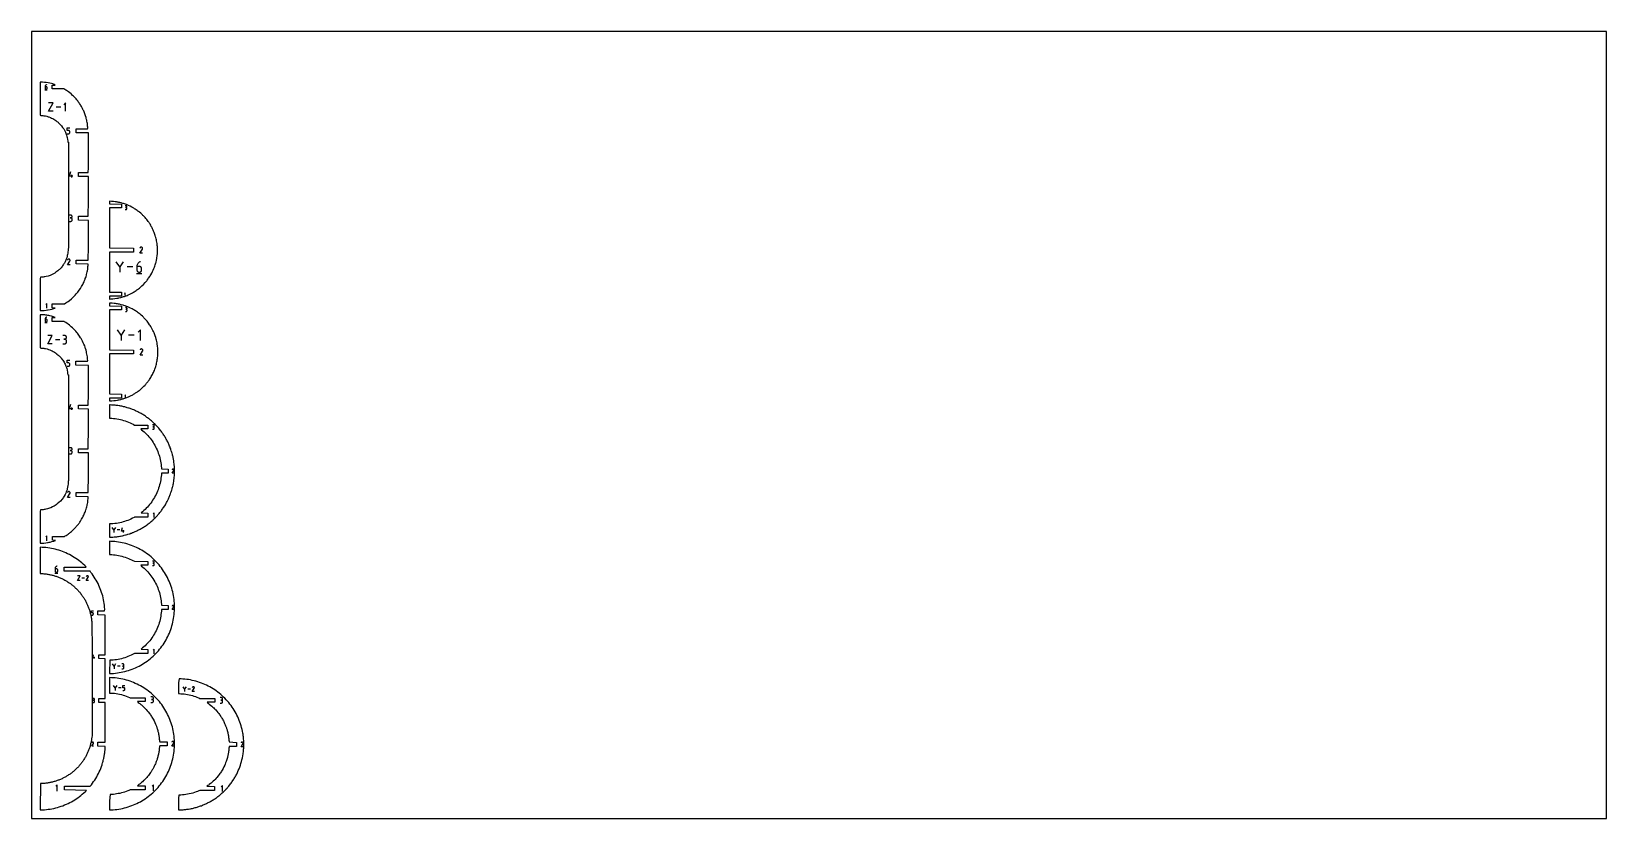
# Model space of a CAD drawing. Extents: x 0 to 1219, y 0 to 609.
import ezdxf

# ---------------------------------------------------------------- set-up
doc = ezdxf.new("R2010")
doc.units = 0

msp = doc.modelspace()

# ---------------------------------------------------------------- linework, layer by layer
at = {"layer": 'annotation', "color": 1}
for p, q in [((10.390981, 563.76105), (12.24725, 563.76105)), ((10.512491, 566.535343), (10.494236, 566.284405)), ((10.494236, 566.284405), (10.494236, 565.050462)), ((11.31865, 566.284405), (10.494236, 566.284405)), ((10.494236, 565.050462), (10.494236, 565.050462)), ((10.494236, 565.050462), (10.507547, 564.902157)), ((10.507547, 564.902157), (10.545911, 564.762552)), ((10.565772, 566.776445), (10.512491, 566.535343)), ((10.545911, 564.762552), (10.606981, 564.633983)), ((10.651855, 567.004723), (10.565772, 566.776445)), ((10.606981, 564.633983), (10.688407, 564.518784)), ((10.768515, 567.217185), (10.651855, 567.004723)), ((10.688407, 564.518784), (10.78784, 564.419293)), ((10.913527, 567.410844), (10.768515, 567.217185)), ((10.78784, 564.419293), (10.902929, 564.337845)), ((10.902929, 564.337845), (11.031327, 564.276776)), ((11.084666, 567.58271), (10.913527, 567.410844)), ((11.031327, 564.276776), (11.170684, 564.238421)), ((11.279709, 567.729793), (11.084666, 567.58271)), ((11.170684, 564.238421), (11.31865, 564.225117)), ((11.496429, 567.849105), (11.279709, 567.729793)), ((11.466923, 566.271173), (11.31865, 566.284405)), ((11.31865, 564.225117), (11.466923, 564.238421)), ((11.31865, 564.225117), (11.31865, 564.225117)), ((11.606442, 566.233011), (11.466923, 566.271173)), ((11.466923, 564.238421), (11.606442, 564.276776)), ((11.732603, 567.937656), (11.496429, 567.849105)), ((11.734888, 566.172221), (11.606442, 566.233011)), ((11.606442, 564.276776), (11.734888, 564.337845)), ((11.732603, 567.937656), (11.732603, 567.937656)), ((11.849939, 566.091103), (11.734888, 566.172221)), ((11.734888, 564.337845), (11.849939, 564.419293)), ((11.949276, 565.99196), (11.849939, 566.091103)), ((11.849939, 564.419293), (11.949276, 564.518784)), ((12.030577, 565.877092), (11.949276, 565.99196)), ((11.949276, 564.518784), (12.030577, 564.633983)), ((12.091523, 565.748801), (12.030577, 565.877092)), ((12.030577, 564.633983), (12.091523, 564.762552)), ((12.129791, 565.609388), (12.091523, 565.748801)), ((12.091523, 564.762552), (12.129791, 564.902157)), ((12.143063, 565.461156), (12.129791, 565.609388)), ((12.129791, 564.902157), (12.143063, 565.050462)), ((12.143063, 565.050462), (12.143063, 565.461156)), ((12.143063, 565.461156), (12.143063, 565.461156)), ((13.234656, 547.333271), (16.769164, 553.6989)), ((16.769164, 553.6989), (13.234656, 553.6989)), ((22.63749, 550.516085), (19.156874, 550.516085)), ((26.439363, 553.6989), (25.024202, 552.28334)), ((26.439363, 547.333271), (26.439363, 553.6989)), ((16.769164, 547.333271), (13.234656, 547.333271)), ((27.602222, 532.469067), (27.602222, 534.540305)), ((27.602222, 534.540305), (29.667918, 534.540305)), ((28.63507, 532.469067), (27.602222, 532.469067)), ((27.602222, 529.889135), (28.63507, 529.889135)), ((28.820523, 532.45249), (28.63507, 532.469067)), ((28.63507, 529.889135), (28.820446, 529.905802)), ((28.63507, 529.889135), (28.63507, 529.889135)), ((28.820446, 529.905802), (28.995036, 529.953854)), ((28.995154, 532.404679), (28.820523, 532.45249)), ((28.995036, 529.953854), (29.155897, 530.030363)), ((29.156026, 532.328519), (28.995154, 532.404679)), ((29.155897, 530.030363), (29.300084, 530.132404)), ((29.300204, 532.226893), (29.156026, 532.328519)), ((29.300084, 530.132404), (29.424656, 530.257049)), ((29.424752, 532.102683), (29.300204, 532.226893)), ((29.424656, 530.257049), (29.526668, 530.401373)), ((29.526733, 531.958774), (29.424752, 532.102683)), ((29.526668, 530.401373), (29.603178, 530.562448)), ((29.603212, 531.798048), (29.526733, 531.958774)), ((29.603178, 530.562448), (29.651243, 530.737349)), ((29.651252, 531.623388), (29.603212, 531.798048)), ((29.651243, 530.737349), (29.667918, 530.92315)), ((29.667918, 531.437678), (29.651252, 531.623388)), ((29.667918, 530.92315), (29.667918, 531.437678)), ((29.667918, 531.437678), (29.667918, 531.437678)), ((29.35179, 497.073976), (30.36921, 500.642141)), ((31.899369, 497.073976), (29.35179, 497.073976)), ((31.135728, 496.053966), (31.135728, 498.091684)), ((30.365198, 466.874119), (29.300056, 466.874119)), ((30.365198, 464.743837), (29.831875, 464.743837)), ((29.831875, 464.743837), (30.365198, 464.743837)), ((30.556766, 466.856924), (30.365198, 466.874119)), ((30.365198, 464.743837), (30.556766, 464.761036)), ((30.556766, 464.726642), (30.365198, 464.743837)), ((30.365198, 464.743837), (30.365198, 464.743837)), ((30.737025, 466.807371), (30.556766, 466.856924)), ((30.556766, 464.761036), (30.737025, 464.810617)), ((30.737025, 464.677089), (30.556766, 464.726642)), ((30.902976, 466.728508), (30.737025, 466.807371)), ((30.737025, 464.810617), (30.902976, 464.889559)), ((30.902976, 464.598226), (30.737025, 464.677089)), ((31.051623, 466.623383), (30.902976, 466.728508)), ((30.902976, 464.889559), (31.051623, 464.994837)), ((31.051623, 464.4931), (30.902976, 464.598226)), ((31.179966, 466.495042), (31.051623, 466.623383)), ((31.051623, 464.994837), (31.179966, 465.123429)), ((31.179966, 464.36476), (31.051623, 464.4931)), ((31.285007, 466.346534), (31.179966, 466.495042)), ((31.179966, 465.123429), (31.285007, 465.272313)), ((31.285007, 464.216252), (31.179966, 464.36476)), ((31.363748, 466.180906), (31.285007, 466.346534)), ((31.285007, 465.272313), (31.363748, 465.438465)), ((31.363748, 464.050624), (31.285007, 464.216252)), ((31.413191, 466.001206), (31.363748, 466.180906)), ((31.363748, 465.438465), (31.413191, 465.618862)), ((31.413191, 463.870924), (31.363748, 464.050624)), ((31.430339, 465.810482), (31.413191, 466.001206)), ((31.413191, 465.618862), (31.430339, 465.810482)), ((31.430339, 463.680199), (31.413191, 463.870924)), ((31.430339, 465.810482), (31.430339, 465.810482)), ((31.430339, 463.146877), (31.430339, 463.680199)), ((31.430339, 463.680199), (31.430339, 463.680199)), ((73.141374, 474.173226), (72.501836, 474.173226)), ((72.501836, 471.296657), (73.141374, 471.296657)), ((73.141374, 472.894149), (72.821153, 472.894149)), ((72.821153, 472.894149), (73.141374, 472.894149)), ((73.256396, 474.162902), (73.141374, 474.173226)), ((73.141374, 472.894149), (73.256396, 472.904476)), ((73.256396, 472.883825), (73.141374, 472.894149)), ((73.141374, 472.894149), (73.141374, 472.894149)), ((73.141374, 471.296657), (73.256396, 471.306976)), ((73.141374, 471.296657), (73.141374, 471.296657)), ((73.364629, 474.133149), (73.256396, 474.162902)), ((73.256396, 472.904476), (73.364629, 472.934246)), ((73.364629, 472.854072), (73.256396, 472.883825)), ((73.256396, 471.306976), (73.364629, 471.336714)), ((73.46427, 474.085797), (73.364629, 474.133149)), ((73.364629, 472.934246), (73.46427, 472.981644)), ((73.46427, 472.806721), (73.364629, 472.854072)), ((73.364629, 471.336714), (73.46427, 471.384046)), ((73.553521, 474.022677), (73.46427, 474.085797)), ((73.46427, 472.981644), (73.553521, 473.044856)), ((73.553521, 472.7436), (73.46427, 472.806721)), ((73.46427, 471.384046), (73.553521, 471.447147)), ((73.630582, 473.945618), (73.553521, 474.022677)), ((73.553521, 473.044856), (73.630582, 473.122066)), ((73.630582, 472.666541), (73.553521, 472.7436)), ((73.553521, 471.447147), (73.630582, 471.524191)), ((73.693651, 473.85645), (73.630582, 473.945618)), ((73.630582, 473.122066), (73.693651, 473.21146)), ((73.693651, 472.577373), (73.630582, 472.666541)), ((73.630582, 471.524191), (73.693651, 471.613353)), ((73.74093, 473.757003), (73.693651, 473.85645)), ((73.693651, 473.21146), (73.74093, 473.311222)), ((73.74093, 472.477926), (73.693651, 472.577373)), ((73.693651, 471.613353), (73.74093, 471.712808)), ((73.770617, 473.649106), (73.74093, 473.757003)), ((73.74093, 473.311222), (73.770617, 473.419537)), ((73.770617, 472.370029), (73.74093, 472.477926)), ((73.74093, 471.712808), (73.770617, 471.820729)), ((73.780912, 473.53459), (73.770617, 473.649106)), ((73.770617, 473.419537), (73.780912, 473.53459)), ((73.780912, 472.255514), (73.770617, 472.370029)), ((73.770617, 471.820729), (73.780912, 471.935293)), ((73.780912, 473.53459), (73.780912, 473.53459)), ((73.780912, 471.935293), (73.780912, 472.255514)), ((73.780912, 472.255514), (73.780912, 472.255514)), ((29.300056, 462.08324), (30.365198, 462.08324)), ((30.365198, 462.08324), (30.556766, 462.100425)), ((30.365198, 462.08324), (30.365198, 462.08324)), ((30.556766, 462.100425), (30.737025, 462.149953)), ((30.737025, 462.149953), (30.902976, 462.228784)), ((30.902976, 462.228784), (31.051623, 462.333877)), ((31.051623, 462.333877), (31.179966, 462.462193)), ((31.179966, 462.462193), (31.285007, 462.610691)), ((31.285007, 462.610691), (31.363748, 462.776331)), ((31.363748, 462.776331), (31.413191, 462.956073)), ((31.413191, 462.956073), (31.430339, 463.146877)), ((83.838988, 437.427115), (85.808836, 440.598318)), ((83.981971, 441.693414), (83.841998, 441.424908)), ((84.09305, 441.850926), (83.981971, 441.693414)), ((84.22632, 441.982413), (84.09305, 441.850926)), ((84.377729, 442.08682), (84.22632, 441.982413)), ((84.543221, 442.163095), (84.377729, 442.08682)), ((84.718745, 442.210185), (84.543221, 442.163095)), ((84.900248, 442.227037), (84.718745, 442.210185)), ((85.083675, 442.212599), (84.900248, 442.227037)), ((85.264974, 442.165817), (85.083675, 442.212599)), ((85.440092, 442.085638), (85.264974, 442.165817)), ((85.596716, 441.97442), (85.440092, 442.085638)), ((85.440092, 442.085638), (85.440092, 442.085638)), ((85.727671, 441.840959), (85.596716, 441.97442)), ((85.831792, 441.689345), (85.727671, 441.840959)), ((85.808836, 440.598318), (85.811191, 440.601232)), ((85.808836, 440.598318), (85.808836, 440.598318)), ((85.811191, 440.601232), (85.813449, 440.604171)), ((85.813449, 440.604171), (85.815626, 440.607159)), ((85.815626, 440.607159), (85.817735, 440.610222)), ((85.817735, 440.610222), (85.819793, 440.613383)), ((85.819793, 440.613383), (85.821813, 440.616669)), ((85.821813, 440.616669), (85.823812, 440.620103)), ((85.823812, 440.620103), (85.825802, 440.623711)), ((85.825802, 440.623711), (85.8278, 440.627517)), ((85.8278, 440.627517), (85.909135, 440.802149)), ((85.8278, 440.627517), (85.8278, 440.627517)), ((85.907914, 441.523669), (85.831792, 441.689345)), ((85.954874, 441.348021), (85.907914, 441.523669)), ((85.909135, 440.802149), (85.956649, 440.983171)), ((85.971508, 441.166491), (85.954874, 441.348021)), ((85.956649, 440.983171), (85.971508, 441.166491)), ((27.771595, 428.31608), (29.658219, 431.353303)), ((29.813324, 428.31608), (27.771595, 428.31608)), ((27.908537, 432.402133), (27.774478, 432.14497)), ((28.014923, 432.55299), (27.908537, 432.402133)), ((28.142563, 432.678921), (28.014923, 432.55299)), ((28.287574, 432.778917), (28.142563, 432.678921)), ((28.446075, 432.85197), (28.287574, 432.778917)), ((28.614183, 432.89707), (28.446075, 432.85197)), ((28.788017, 432.913211), (28.614183, 432.89707)), ((28.963695, 432.899382), (28.788017, 432.913211)), ((29.137335, 432.854577), (28.963695, 432.899382)), ((29.305054, 432.777785), (29.137335, 432.854577)), ((29.455061, 432.671266), (29.305054, 432.777785)), ((29.305054, 432.777785), (29.305054, 432.777785)), ((29.580483, 432.543443), (29.455061, 432.671266)), ((29.680205, 432.398235), (29.580483, 432.543443)), ((29.658219, 431.353303), (29.660475, 431.356094)), ((29.658219, 431.353303), (29.658219, 431.353303)), ((29.660475, 431.356094), (29.662638, 431.358908)), ((29.662638, 431.358908), (29.664722, 431.36177)), ((29.664722, 431.36177), (29.666743, 431.364704)), ((29.666743, 431.364704), (29.668713, 431.367732)), ((29.668713, 431.367732), (29.670648, 431.370879)), ((29.670648, 431.370879), (29.672562, 431.374168)), ((29.672562, 431.374168), (29.674469, 431.377623)), ((29.674469, 431.377623), (29.676382, 431.381268)), ((29.676382, 431.381268), (29.754281, 431.548522)), ((29.676382, 431.381268), (29.676382, 431.381268)), ((29.753112, 432.239559), (29.680205, 432.398235)), ((29.798088, 432.071332), (29.753112, 432.239559)), ((29.754281, 431.548522), (29.799787, 431.721896)), ((29.814018, 431.897472), (29.798088, 432.071332)), ((29.799787, 431.721896), (29.814018, 431.897472)), ((68.248397, 426.947064), (65.523395, 430.887789)), ((70.972887, 430.887789), (68.248397, 426.947064)), ((68.248397, 427.264187), (68.248397, 422.717906)), ((78.504297, 426.802847), (74.037425, 426.802847)), ((81.607212, 427.80177), (81.567043, 427.249586)), ((81.567043, 427.249586), (81.567043, 424.534318)), ((83.381149, 427.249586), (81.567043, 427.249586)), ((81.724456, 428.332311), (81.607212, 427.80177)), ((81.91388, 428.834631), (81.724456, 428.332311)), ((82.170588, 429.30215), (81.91388, 428.834631)), ((82.489684, 429.728293), (82.170588, 429.30215)), ((82.866273, 430.10648), (82.489684, 429.728293)), ((83.29546, 430.430135), (82.866273, 430.10648)), ((83.772349, 430.692678), (83.29546, 430.430135)), ((83.707421, 427.220469), (83.381149, 427.249586)), ((84.014431, 427.136494), (83.707421, 427.220469)), ((84.292045, 430.887533), (83.772349, 430.692678)), ((85.970783, 437.427115), (83.838988, 437.427115)), ((84.297073, 427.002726), (84.014431, 427.136494)), ((84.292045, 430.887533), (84.292045, 430.887533)), ((84.550242, 426.824228), (84.297073, 427.002726)), ((84.76883, 426.606065), (84.550242, 426.824228)), ((81.339831, 421.696991), (85.424517, 421.696991)), ((81.567043, 424.534318), (81.567043, 424.534318)), ((81.567043, 424.534318), (81.596332, 424.207976)), ((81.596332, 424.207976), (81.680753, 423.900778)), ((81.680753, 423.900778), (81.815136, 423.617863)), ((81.815136, 423.617863), (81.994312, 423.364371)), ((81.994312, 423.364371), (82.213111, 423.145442)), ((82.213111, 423.145442), (82.466364, 422.966217)), ((82.466364, 422.966217), (82.748901, 422.831835)), ((82.748901, 422.831835), (83.055553, 422.747437)), ((83.055553, 422.747437), (83.381149, 422.718162)), ((83.381149, 422.718162), (83.707421, 422.747437)), ((83.381149, 422.718162), (83.381149, 422.718162)), ((83.707421, 422.747437), (84.014431, 422.831835)), ((84.014431, 422.831835), (84.297073, 422.966217)), ((84.297073, 422.966217), (84.550242, 423.145442)), ((84.550242, 423.145442), (84.76883, 423.364371)), ((84.947732, 426.353301), (84.76883, 426.606065)), ((84.76883, 423.364371), (84.947732, 423.617863)), ((85.081841, 426.070999), (84.947732, 426.353301)), ((84.947732, 423.617863), (85.081841, 423.900778)), ((85.166051, 425.764224), (85.081841, 426.070999)), ((85.081841, 423.900778), (85.166051, 424.207976)), ((85.195256, 425.438041), (85.166051, 425.764224)), ((85.166051, 424.207976), (85.195256, 424.534318)), ((85.195256, 424.534318), (85.195256, 425.438041)), ((85.195256, 425.438041), (85.195256, 425.438041)), ((72.515385, 406.795787), (72.036059, 406.316325)), ((72.515385, 404.639696), (72.515385, 406.795787)), ((11.83302, 398.606289), (11.006801, 397.779837)), ((11.83302, 394.889818), (11.83302, 398.606289)), ((73.352342, 395.305824), (72.712804, 395.305824)), ((72.712804, 392.429256), (73.352342, 392.429256)), ((73.352342, 394.026747), (73.032121, 394.026747)), ((73.032121, 394.026747), (73.352342, 394.026747)), ((73.467365, 395.2955), (73.352342, 395.305824)), ((73.352342, 394.026747), (73.467365, 394.037074)), ((73.467365, 394.016423), (73.352342, 394.026747)), ((73.352342, 394.026747), (73.352342, 394.026747)), ((73.352342, 392.429256), (73.467365, 392.439574)), ((73.352342, 392.429256), (73.352342, 392.429256)), ((73.575597, 395.265747), (73.467365, 395.2955)), ((73.467365, 394.037074), (73.575597, 394.066844)), ((73.575597, 393.98667), (73.467365, 394.016423)), ((73.467365, 392.439574), (73.575597, 392.469312)), ((73.675239, 395.218396), (73.575597, 395.265747)), ((73.575597, 394.066844), (73.675239, 394.114243)), ((73.675239, 393.939319), (73.575597, 393.98667)), ((73.575597, 392.469312), (73.675239, 392.516644)), ((73.76449, 395.155276), (73.675239, 395.218396)), ((73.675239, 394.114243), (73.76449, 394.177455)), ((73.76449, 393.876199), (73.675239, 393.939319)), ((73.675239, 392.516644), (73.76449, 392.579745)), ((73.84155, 395.078217), (73.76449, 395.155276)), ((73.76449, 394.177455), (73.84155, 394.254665)), ((73.84155, 393.79914), (73.76449, 393.876199)), ((73.76449, 392.579745), (73.84155, 392.656789)), ((73.904619, 394.989049), (73.84155, 395.078217)), ((73.84155, 394.254665), (73.904619, 394.344058)), ((73.904619, 393.709972), (73.84155, 393.79914)), ((73.84155, 392.656789), (73.904619, 392.745951)), ((73.951898, 394.889601), (73.904619, 394.989049)), ((73.904619, 394.344058), (73.951898, 394.44382)), ((73.951898, 393.610524), (73.904619, 393.709972)), ((73.904619, 392.745951), (73.951898, 392.845406)), ((73.981585, 394.781705), (73.951898, 394.889601)), ((73.951898, 394.44382), (73.981585, 394.552135)), ((73.981585, 393.502628), (73.951898, 393.610524)), ((73.951898, 392.845406), (73.981585, 392.953328)), ((73.991881, 394.667189), (73.981585, 394.781705)), ((73.981585, 394.552135), (73.991881, 394.667189)), ((73.991881, 393.388112), (73.981585, 393.502628)), ((73.981585, 392.953328), (73.991881, 393.067891)), ((73.991881, 394.667189), (73.991881, 394.667189)), ((73.991881, 393.067891), (73.991881, 393.388112)), ((73.991881, 393.388112), (73.991881, 393.388112)), ((10.415776, 383.849895), (12.250755, 383.849895)), ((10.535893, 386.592369), (10.517847, 386.344309)), ((10.517847, 386.344309), (10.517847, 385.124519)), ((11.332805, 386.344309), (10.517847, 386.344309)), ((10.517847, 385.124519), (10.517847, 385.124519)), ((10.517847, 385.124519), (10.531005, 384.977915)), ((10.531005, 384.977915), (10.56893, 384.839911)), ((10.588563, 386.830706), (10.535893, 386.592369)), ((10.56893, 384.839911), (10.629299, 384.712816)), ((10.673658, 387.056365), (10.588563, 386.830706)), ((10.629299, 384.712816), (10.709791, 384.598939)), ((10.78898, 387.266391), (10.673658, 387.056365)), ((10.709791, 384.598939), (10.808083, 384.500589)), ((10.932329, 387.457828), (10.78898, 387.266391)), ((10.808083, 384.500589), (10.921853, 384.420075)), ((10.921853, 384.420075), (11.048778, 384.359706)), ((11.101505, 387.627723), (10.932329, 387.457828)), ((11.048778, 384.359706), (11.186536, 384.321791)), ((11.294311, 387.773119), (11.101505, 387.627723)), ((11.186536, 384.321791), (11.332805, 384.30864)), ((11.508545, 387.891063), (11.294311, 387.773119)), ((11.479377, 386.331229), (11.332805, 386.344309)), ((11.332805, 384.30864), (11.479377, 384.321791)), ((11.332805, 384.30864), (11.332805, 384.30864)), ((11.617297, 386.293504), (11.479377, 386.331229)), ((11.479377, 384.321791), (11.617297, 384.359706)), ((11.74201, 387.978598), (11.508545, 387.891063)), ((11.744269, 386.233411), (11.617297, 386.293504)), ((11.617297, 384.359706), (11.744269, 384.420075)), ((11.74201, 387.978598), (11.74201, 387.978598)), ((11.858001, 386.153224), (11.744269, 386.233411)), ((11.744269, 384.420075), (11.858001, 384.500589)), ((11.956198, 386.055218), (11.858001, 386.153224)), ((11.858001, 384.500589), (11.956198, 384.598939)), ((12.036567, 385.941667), (11.956198, 386.055218)), ((11.956198, 384.598939), (12.036567, 384.712816)), ((12.096813, 385.814848), (12.036567, 385.941667)), ((12.036567, 384.712816), (12.096813, 384.839911)), ((12.134643, 385.677034), (12.096813, 385.814848)), ((12.096813, 384.839911), (12.134643, 384.977915)), ((12.147763, 385.530502), (12.134643, 385.677034)), ((12.134643, 384.977915), (12.147763, 385.124519)), ((12.147763, 385.124519), (12.147763, 385.530502)), ((12.147763, 385.530502), (12.147763, 385.530502)), ((69.315887, 374.139511), (66.590903, 378.080211)), ((72.04036, 378.080211), (69.315887, 374.139511)), ((84.45085, 378.079955), (82.634705, 376.263298)), ((84.45085, 369.910636), (84.45085, 378.079955)), ((12.526995, 367.350365), (16.061909, 373.716722)), ((16.061909, 373.716722), (12.526995, 373.716722)), ((16.061909, 367.350365), (12.526995, 367.350365)), ((21.930907, 370.533544), (18.449892, 370.533544)), ((25.731418, 373.709336), (24.317692, 373.709336)), ((24.317692, 367.350565), (25.731418, 367.350565)), ((25.731418, 370.881885), (25.023557, 370.881885)), ((25.023557, 370.881885), (25.731418, 370.881885)), ((25.98568, 373.686514), (25.731418, 373.709336)), ((25.731418, 370.881885), (25.98568, 370.904712)), ((25.98568, 370.859063), (25.731418, 370.881885)), ((25.731418, 370.881885), (25.731418, 370.881885)), ((25.731418, 367.350565), (25.98568, 367.373374)), ((25.731418, 367.350565), (25.731418, 367.350565)), ((26.224931, 373.620745), (25.98568, 373.686514)), ((25.98568, 370.904712), (26.224931, 370.97052)), ((26.224931, 370.793293), (25.98568, 370.859063)), ((25.98568, 367.373374), (26.224931, 367.439111)), ((26.445193, 373.516072), (26.224931, 373.620745)), ((26.224931, 370.97052), (26.445193, 371.075297)), ((26.445193, 370.688621), (26.224931, 370.793293)), ((26.224931, 367.439111), (26.445193, 367.54374)), ((26.642486, 373.376543), (26.445193, 373.516072)), ((26.445193, 371.075297), (26.642486, 371.215029)), ((26.642486, 370.549091), (26.445193, 370.688621)), ((26.445193, 367.54374), (26.642486, 367.683227)), ((26.812831, 373.2062), (26.642486, 373.376543)), ((26.642486, 371.215029), (26.812831, 371.385705)), ((26.812831, 370.378749), (26.642486, 370.549091)), ((26.642486, 367.683227), (26.812831, 367.853537)), ((26.952249, 373.009091), (26.812831, 373.2062)), ((26.812831, 371.385705), (26.952249, 371.583314)), ((26.952249, 370.181639), (26.812831, 370.378749)), ((26.812831, 367.853537), (26.952249, 368.050633)), ((27.05676, 372.789258), (26.952249, 373.009091)), ((26.952249, 371.583314), (27.05676, 371.803841)), ((27.05676, 369.961807), (26.952249, 370.181639)), ((26.952249, 368.050633), (27.05676, 368.270482)), ((27.122384, 372.550749), (27.05676, 372.789258)), ((27.05676, 371.803841), (27.122384, 372.043276)), ((27.122384, 369.723297), (27.05676, 369.961807)), ((27.05676, 368.270482), (27.122384, 368.509047)), ((27.145143, 372.297607), (27.122384, 372.550749)), ((27.122384, 372.043276), (27.145143, 372.297607)), ((27.145143, 369.470155), (27.122384, 369.723297)), ((27.122384, 368.509047), (27.145143, 368.762294)), ((27.145143, 372.297607), (27.145143, 372.297607)), ((27.145143, 368.762294), (27.145143, 369.470155)), ((27.145143, 369.470155), (27.145143, 369.470155)), ((69.315887, 374.456632), (69.315887, 369.910379)), ((79.571723, 373.995295), (75.104879, 373.995295)), ((27.550075, 352.532049), (27.550075, 354.609395)), ((27.550075, 354.609395), (29.621862, 354.609395)), ((84.0002, 358.559714), (85.970048, 361.730917)), ((86.131994, 358.559714), (84.0002, 358.559714)), ((84.143182, 362.826013), (84.00321, 362.557506)), ((84.254261, 362.983525), (84.143182, 362.826013)), ((84.387532, 363.115011), (84.254261, 362.983525)), ((84.53894, 363.219418), (84.387532, 363.115011)), ((84.704433, 363.295693), (84.53894, 363.219418)), ((84.879957, 363.342784), (84.704433, 363.295693)), ((85.061459, 363.359636), (84.879957, 363.342784)), ((85.244886, 363.345197), (85.061459, 363.359636)), ((85.426185, 363.298415), (85.244886, 363.345197)), ((85.601303, 363.218236), (85.426185, 363.298415)), ((85.757927, 363.107018), (85.601303, 363.218236)), ((85.601303, 363.218236), (85.601303, 363.218236)), ((85.888882, 362.973557), (85.757927, 363.107018)), ((85.993003, 362.821943), (85.888882, 362.973557)), ((85.970048, 361.730917), (85.972403, 361.733831)), ((85.970048, 361.730917), (85.970048, 361.730917)), ((85.972403, 361.733831), (85.974661, 361.736769)), ((85.974661, 361.736769), (85.976837, 361.739758)), ((85.976837, 361.739758), (85.978947, 361.74282)), ((85.978947, 361.74282), (85.981004, 361.745982)), ((85.981004, 361.745982), (85.983025, 361.749268)), ((85.983025, 361.749268), (85.985023, 361.752702)), ((85.985023, 361.752702), (85.987014, 361.756309)), ((85.987014, 361.756309), (85.989012, 361.760115)), ((85.989012, 361.760115), (86.070346, 361.934747)), ((85.989012, 361.760115), (85.989012, 361.760115)), ((86.069126, 362.656267), (85.993003, 362.821943)), ((86.116086, 362.480619), (86.069126, 362.656267)), ((86.070346, 361.934747), (86.117861, 362.115769)), ((86.132719, 362.29909), (86.116086, 362.480619)), ((86.117861, 362.115769), (86.132719, 362.29909)), ((28.585969, 352.532049), (27.550075, 352.532049)), ((27.550075, 349.944509), (28.585969, 349.944509)), ((28.771968, 352.515423), (28.585969, 352.532049)), ((28.585969, 349.944509), (28.771891, 349.961226)), ((28.585969, 349.944509), (28.585969, 349.944509)), ((28.771891, 349.961226), (28.946996, 350.009419)), ((28.947114, 352.467472), (28.771968, 352.515423)), ((28.946996, 350.009419), (29.108331, 350.086154)), ((29.108461, 352.391087), (28.947114, 352.467472)), ((29.108331, 350.086154), (29.252943, 350.188496)), ((29.253064, 352.289161), (29.108461, 352.391087)), ((29.252943, 350.188496), (29.377882, 350.313509)), ((29.377979, 352.164585), (29.253064, 352.289161)), ((29.377882, 350.313509), (29.480196, 350.458258)), ((29.480261, 352.020251), (29.377979, 352.164585)), ((29.480196, 350.458258), (29.556931, 350.619808)), ((29.556965, 351.859051), (29.480261, 352.020251)), ((29.556931, 350.619808), (29.605138, 350.795225)), ((29.605147, 351.683876), (29.556965, 351.859051)), ((29.605138, 350.795225), (29.621862, 350.981573)), ((29.621862, 351.497619), (29.605147, 351.683876)), ((29.621862, 350.981573), (29.621862, 351.497619)), ((29.621862, 351.497619), (29.621862, 351.497619)), ((29.355373, 317.136595), (30.372485, 320.703677)), ((31.90218, 317.136595), (29.355373, 317.136595)), ((31.13877, 316.116894), (31.13877, 318.153994)), ((72.642338, 327.936061), (72.159599, 327.453185)), ((72.642338, 325.76462), (72.642338, 327.936061)), ((94.301014, 304.670538), (93.533995, 304.670538)), ((93.533995, 301.220578), (94.301014, 301.220578)), ((94.301014, 303.1365), (93.916963, 303.1365)), ((93.916963, 303.1365), (94.301014, 303.1365)), ((94.438964, 304.658155), (94.301014, 304.670538)), ((94.301014, 303.1365), (94.438964, 303.148885)), ((94.438964, 303.124118), (94.301014, 303.1365)), ((94.301014, 303.1365), (94.301014, 303.1365)), ((94.301014, 301.220578), (94.438964, 301.232953)), ((94.301014, 301.220578), (94.301014, 301.220578)), ((94.56877, 304.622472), (94.438964, 304.658155)), ((94.438964, 303.148885), (94.56877, 303.18459)), ((94.56877, 303.088435), (94.438964, 303.124118)), ((94.438964, 301.232953), (94.56877, 301.268619)), ((94.688274, 304.565682), (94.56877, 304.622472)), ((94.56877, 303.18459), (94.688274, 303.241436)), ((94.688274, 303.031645), (94.56877, 303.088435)), ((94.56877, 301.268619), (94.688274, 301.325386)), ((94.795315, 304.48998), (94.688274, 304.565682)), ((94.688274, 303.241436), (94.795315, 303.317248)), ((94.795315, 302.955943), (94.688274, 303.031645)), ((94.688274, 301.325386), (94.795315, 301.401065)), ((94.887736, 304.39756), (94.795315, 304.48998)), ((94.795315, 303.317248), (94.887736, 303.409849)), ((94.887736, 302.863523), (94.795315, 302.955943)), ((94.795315, 301.401065), (94.887736, 301.493466)), ((94.963377, 304.290618), (94.887736, 304.39756)), ((94.887736, 303.409849), (94.963377, 303.517061)), ((94.963377, 302.756581), (94.887736, 302.863523)), ((94.887736, 301.493466), (94.963377, 301.600401)), ((95.02008, 304.171348), (94.963377, 304.290618)), ((94.963377, 303.517061), (95.02008, 303.636709)), ((95.02008, 302.637311), (94.963377, 302.756581)), ((94.963377, 301.600401), (95.02008, 301.71968)), ((95.055684, 304.041944), (95.02008, 304.171348)), ((95.02008, 303.636709), (95.055684, 303.766615)), ((95.055684, 302.507907), (95.02008, 302.637311)), ((95.02008, 301.71968), (95.055684, 301.849114)), ((95.068032, 303.904602), (95.055684, 304.041944)), ((95.055684, 303.766615), (95.068032, 303.904602)), ((95.068032, 302.370565), (95.055684, 302.507907)), ((95.055684, 301.849114), (95.068032, 301.986514)), ((95.068032, 303.904602), (95.068032, 303.904602)), ((95.068032, 301.986514), (95.068032, 302.370565)), ((95.068032, 302.370565), (95.068032, 302.370565)), ((30.367996, 286.935816), (29.303093, 286.935816)), ((29.303093, 282.146009), (30.367996, 282.146009)), ((30.367996, 284.80601), (29.834793, 284.80601)), ((29.834793, 284.80601), (30.367996, 284.80601)), ((30.559521, 286.918625), (30.367996, 286.935816)), ((30.367996, 284.80601), (30.559521, 284.823205)), ((30.559521, 284.788819), (30.367996, 284.80601)), ((30.367996, 284.80601), (30.367996, 284.80601)), ((30.367996, 282.146009), (30.559521, 282.16319)), ((30.367996, 282.146009), (30.367996, 282.146009)), ((30.73974, 286.869083), (30.559521, 286.918625)), ((30.559521, 284.823205), (30.73974, 284.872776)), ((30.73974, 284.739278), (30.559521, 284.788819)), ((30.559521, 282.16319), (30.73974, 282.212707)), ((30.905655, 286.790238), (30.73974, 286.869083)), ((30.73974, 284.872776), (30.905655, 284.9517)), ((30.905655, 284.660432), (30.73974, 284.739278)), ((30.73974, 282.212707), (30.905655, 282.29152)), ((31.054268, 286.685136), (30.905655, 286.790238)), ((30.905655, 284.9517), (31.054268, 285.056954)), ((31.054268, 284.55533), (30.905655, 284.660432)), ((30.905655, 282.29152), (31.054268, 282.39659)), ((31.182582, 286.556824), (31.054268, 286.685136)), ((31.054268, 285.056954), (31.182582, 285.185518)), ((31.182582, 284.427018), (31.054268, 284.55533)), ((31.054268, 282.39659), (31.182582, 282.524877)), ((31.287599, 286.408349), (31.182582, 286.556824)), ((31.182582, 285.185518), (31.287599, 285.334368)), ((31.287599, 284.278543), (31.182582, 284.427018)), ((31.182582, 282.524877), (31.287599, 282.673342)), ((31.366323, 286.242758), (31.287599, 286.408349)), ((31.287599, 285.334368), (31.366323, 285.500483)), ((31.366323, 284.112953), (31.287599, 284.278543)), ((31.287599, 282.673342), (31.366323, 282.838945)), ((31.415755, 286.063098), (31.366323, 286.242758)), ((31.366323, 285.500483), (31.415755, 285.68084)), ((31.415755, 283.933293), (31.366323, 284.112953)), ((31.366323, 282.838945), (31.415755, 283.018647)), ((31.432899, 285.872417), (31.415755, 286.063098)), ((31.415755, 285.68084), (31.432899, 285.872417)), ((31.432899, 283.742611), (31.415755, 283.933293)), ((31.415755, 283.018647), (31.432899, 283.209408)), ((31.432899, 285.872417), (31.432899, 285.872417)), ((31.432899, 283.209408), (31.432899, 283.742611)), ((31.432899, 283.742611), (31.432899, 283.742611)), ((108.862638, 267.274494), (110.145974, 269.3405)), ((108.95579, 270.053943), (108.864599, 269.879014)), ((109.028157, 270.156561), (108.95579, 270.053943)), ((109.114981, 270.242223), (109.028157, 270.156561)), ((109.213622, 270.310243), (109.114981, 270.242223)), ((109.321439, 270.359935), (109.213622, 270.310243)), ((109.435791, 270.390614), (109.321439, 270.359935)), ((109.554038, 270.401593), (109.435791, 270.390614)), ((109.673539, 270.392187), (109.554038, 270.401593)), ((109.791653, 270.361709), (109.673539, 270.392187)), ((109.905741, 270.309473), (109.791653, 270.361709)), ((110.00778, 270.237016), (109.905741, 270.309473)), ((109.905741, 270.309473), (109.905741, 270.309473)), ((110.093095, 270.150067), (110.00778, 270.237016)), ((110.160929, 270.051292), (110.093095, 270.150067)), ((110.145974, 269.3405), (110.147508, 269.342398)), ((110.145974, 269.3405), (110.145974, 269.3405)), ((110.147508, 269.342398), (110.148979, 269.344313)), ((110.148979, 269.344313), (110.150397, 269.34626)), ((110.150397, 269.34626), (110.151772, 269.348255)), ((110.151772, 269.348255), (110.153112, 269.350315)), ((110.153112, 269.350315), (110.154428, 269.352455)), ((110.154428, 269.352455), (110.15573, 269.354693)), ((110.15573, 269.354693), (110.157027, 269.357043)), ((110.157027, 269.357043), (110.158329, 269.359522)), ((110.158329, 269.359522), (110.211317, 269.473293)), ((110.158329, 269.359522), (110.158329, 269.359522)), ((110.210522, 269.943356), (110.160929, 270.051292)), ((110.241116, 269.828923), (110.210522, 269.943356)), ((110.211317, 269.473293), (110.242272, 269.591227)), ((110.251952, 269.710659), (110.241116, 269.828923)), ((110.242272, 269.591227), (110.251952, 269.710659)), ((110.25148, 267.274494), (108.862638, 267.274494)), ((27.852116, 248.389117), (29.729872, 251.412063)), ((29.884248, 248.389117), (27.852116, 248.389117)), ((27.988414, 252.455963), (27.854986, 252.200009)), ((28.094301, 252.606111), (27.988414, 252.455963)), ((28.221341, 252.73145), (28.094301, 252.606111)), ((28.36567, 252.830976), (28.221341, 252.73145)), ((28.523426, 252.903685), (28.36567, 252.830976)), ((28.690744, 252.948574), (28.523426, 252.903685)), ((28.863761, 252.964638), (28.690744, 252.948574)), ((29.038613, 252.950875), (28.863761, 252.964638)), ((29.211436, 252.90628), (29.038613, 252.950875)), ((29.378367, 252.829849), (29.211436, 252.90628)), ((29.527669, 252.723831), (29.378367, 252.829849)), ((29.378367, 252.829849), (29.378367, 252.829849)), ((29.652501, 252.596609), (29.527669, 252.723831)), ((29.751754, 252.452083), (29.652501, 252.596609)), ((29.729872, 251.412063), (29.732117, 251.414841)), ((29.729872, 251.412063), (29.729872, 251.412063)), ((29.732117, 251.414841), (29.73427, 251.417642)), ((29.73427, 251.417642), (29.736344, 251.420491)), ((29.736344, 251.420491), (29.738355, 251.42341)), ((29.738355, 251.42341), (29.740317, 251.426424)), ((29.740317, 251.426424), (29.742243, 251.429556)), ((29.742243, 251.429556), (29.744147, 251.43283)), ((29.744147, 251.43283), (29.746045, 251.436269)), ((29.746045, 251.436269), (29.74795, 251.439897)), ((29.74795, 251.439897), (29.825482, 251.606365)), ((29.74795, 251.439897), (29.74795, 251.439897)), ((29.824318, 252.294153), (29.751754, 252.452083)), ((29.869083, 252.126717), (29.824318, 252.294153)), ((29.825482, 251.606365), (29.870775, 251.778924)), ((29.884938, 251.953674), (29.869083, 252.126717)), ((29.870775, 251.778924), (29.884938, 251.953674)), ((95.006219, 236.574234), (94.185639, 235.753423)), ((95.006219, 232.88313), (95.006219, 236.574234)), ((63.694512, 223.330533), (62.465603, 225.107703)), ((64.92319, 225.107703), (63.694512, 223.330533)), ((63.694512, 223.473547), (63.694512, 221.423287)), ((68.319671, 223.265495), (66.305221, 223.265495)), ((69.700894, 222.242444), (70.517856, 225.107587)), ((71.746533, 222.242444), (69.700894, 222.242444)), ((71.13335, 221.423402), (71.13335, 223.059637)), ((11.814241, 218.705666), (10.971506, 217.862694)), ((11.814241, 214.914905), (11.814241, 218.705666)), ((19.233515, 195.064917), (18.981342, 194.874751)), ((19.513717, 195.219178), (19.233515, 195.064917)), ((19.819069, 195.333666), (19.513717, 195.219178)), ((19.819069, 195.333666), (19.819069, 195.333666)), ((94.301088, 199.167262), (93.534086, 199.167262)), ((93.534086, 195.717378), (94.301088, 195.717378)), ((94.301088, 197.633258), (93.917046, 197.633258)), ((93.917046, 197.633258), (94.301088, 197.633258)), ((94.439035, 199.154881), (94.301088, 199.167262)), ((94.301088, 197.633258), (94.439035, 197.645643)), ((94.439035, 197.620876), (94.301088, 197.633258)), ((94.301088, 197.633258), (94.301088, 197.633258)), ((94.301088, 195.717378), (94.439035, 195.729752)), ((94.301088, 195.717378), (94.301088, 195.717378)), ((94.568839, 199.119198), (94.439035, 199.154881)), ((94.439035, 197.645643), (94.568839, 197.681347)), ((94.568839, 197.585194), (94.439035, 197.620876)), ((94.439035, 195.729752), (94.568839, 195.765417)), ((94.68834, 199.062409), (94.568839, 199.119198)), ((94.568839, 197.681347), (94.68834, 197.738192)), ((94.68834, 197.528405), (94.568839, 197.585194)), ((94.568839, 195.765417), (94.68834, 195.822183)), ((94.795379, 198.986709), (94.68834, 199.062409)), ((94.68834, 197.738192), (94.795379, 197.814002)), ((94.795379, 197.452704), (94.68834, 197.528405)), ((94.68834, 195.822183), (94.795379, 195.89786)), ((94.887798, 198.894291), (94.795379, 198.986709)), ((94.795379, 197.814002), (94.887798, 197.906601)), ((94.887798, 197.360287), (94.795379, 197.452704)), ((94.795379, 195.89786), (94.887798, 195.99026)), ((94.963438, 198.787351), (94.887798, 198.894291)), ((94.887798, 197.906601), (94.963438, 198.013811)), ((94.963438, 197.253347), (94.887798, 197.360287)), ((94.887798, 195.99026), (94.963438, 196.097192)), ((95.020139, 198.668084), (94.963438, 198.787351)), ((94.963438, 198.013811), (95.020139, 198.133456)), ((95.020139, 197.13408), (94.963438, 197.253347)), ((94.963438, 196.097192), (95.020139, 196.216469)), ((95.055743, 198.538683), (95.020139, 198.668084)), ((95.020139, 198.133456), (95.055743, 198.263359)), ((95.055743, 197.004679), (95.020139, 197.13408)), ((95.020139, 196.216469), (95.055743, 196.3459)), ((95.06809, 198.401343), (95.055743, 198.538683)), ((95.055743, 198.263359), (95.06809, 198.401343)), ((95.06809, 196.867339), (95.055743, 197.004679)), ((95.055743, 196.3459), (95.06809, 196.483297)), ((95.06809, 198.401343), (95.06809, 198.401343)), ((95.06809, 196.483297), (95.06809, 196.867339)), ((95.06809, 196.867339), (95.06809, 196.867339)), ((18.084465, 189.933666), (20.484465, 189.933666)), ((18.241568, 193.520594), (18.217966, 193.196152)), ((18.217966, 193.196152), (18.217966, 191.600768)), ((19.283863, 193.196152), (18.217966, 193.196152)), ((18.217966, 191.600768), (18.217966, 191.600768)), ((18.217966, 191.600768), (18.235175, 191.409022)), ((18.235175, 191.409022), (18.284777, 191.228525)), ((18.310456, 193.832319), (18.241568, 193.520594)), ((18.284777, 191.228525), (18.363735, 191.062295)), ((18.421753, 194.127462), (18.310456, 193.832319)), ((18.363735, 191.062295), (18.469012, 190.913353)), ((18.572585, 194.402158), (18.421753, 194.127462)), ((18.469012, 190.913353), (18.59757, 190.78472)), ((18.760073, 194.652543), (18.572585, 194.402158)), ((18.59757, 190.78472), (18.746371, 190.679414)), ((18.746371, 190.679414), (18.912379, 190.600457)), ((18.981342, 194.874751), (18.760073, 194.652543)), ((18.912379, 190.600457), (19.092555, 190.550867)), ((19.092555, 190.550867), (19.283863, 190.533666)), ((19.475567, 193.179044), (19.283863, 193.196152)), ((19.283863, 190.533666), (19.475567, 190.550867)), ((19.283863, 190.533666), (19.283863, 190.533666)), ((19.655954, 193.129704), (19.475567, 193.179044)), ((19.475567, 190.550867), (19.655954, 190.600457)), ((19.822024, 193.051107), (19.655954, 193.129704)), ((19.655954, 190.600457), (19.822024, 190.679414)), ((19.970776, 192.946229), (19.822024, 193.051107)), ((19.822024, 190.679414), (19.970776, 190.78472)), ((20.09921, 192.818045), (19.970776, 192.946229)), ((19.970776, 190.78472), (20.09921, 190.913353)), ((20.204325, 192.669531), (20.09921, 192.818045)), ((20.09921, 190.913353), (20.204325, 191.062295)), ((20.283122, 192.503661), (20.204325, 192.669531)), ((20.204325, 191.062295), (20.283122, 191.228525)), ((20.332601, 192.323413), (20.283122, 192.503661)), ((20.283122, 191.228525), (20.332601, 191.409022)), ((20.349761, 192.13176), (20.332601, 192.323413)), ((20.332601, 191.409022), (20.349761, 191.600768)), ((20.349761, 191.600768), (20.349761, 192.13176)), ((20.349761, 192.13176), (20.349761, 192.13176)), ((35.628419, 184.2328), (37.65949, 187.890746)), ((37.65949, 187.890746), (35.628419, 187.890746)), ((37.65949, 184.2328), (35.628419, 184.2328)), ((41.031665, 186.061773), (39.031563, 186.061773)), ((42.403327, 184.232771), (43.904493, 186.649455)), ((44.027908, 184.232771), (42.403327, 184.232771)), ((42.51229, 187.483997), (42.405621, 187.279376)), ((42.59694, 187.604033), (42.51229, 187.483997)), ((42.698502, 187.704235), (42.59694, 187.604033)), ((42.813886, 187.7838), (42.698502, 187.704235)), ((42.940003, 187.841928), (42.813886, 187.7838)), ((43.073765, 187.877814), (42.940003, 187.841928)), ((43.212083, 187.890656), (43.073765, 187.877814)), ((43.351868, 187.879653), (43.212083, 187.890656)), ((43.490031, 187.844002), (43.351868, 187.879653)), ((43.623483, 187.7829), (43.490031, 187.844002)), ((43.742842, 187.698144), (43.623483, 187.7829)), ((43.623483, 187.7829), (43.623483, 187.7829)), ((43.842639, 187.596437), (43.742842, 187.698144)), ((43.921986, 187.480896), (43.842639, 187.596437)), ((43.904493, 186.649455), (43.906287, 186.651676)), ((43.904493, 186.649455), (43.904493, 186.649455)), ((43.906287, 186.651676), (43.908008, 186.653915)), ((43.908008, 186.653915), (43.909667, 186.656193)), ((43.909667, 186.656193), (43.911275, 186.658527)), ((43.911275, 186.658527), (43.912843, 186.660936)), ((43.912843, 186.660936), (43.914382, 186.66344)), ((43.914382, 186.66344), (43.915905, 186.666057)), ((43.915905, 186.666057), (43.917422, 186.668806)), ((43.917422, 186.668806), (43.918945, 186.671707)), ((43.918945, 186.671707), (43.980928, 186.804789)), ((43.918945, 186.671707), (43.918945, 186.671707)), ((43.979997, 187.354639), (43.921986, 187.480896)), ((44.015784, 187.220783), (43.979997, 187.354639)), ((43.980928, 186.804789), (44.017137, 186.94274)), ((44.02846, 187.082444), (44.015784, 187.220783)), ((44.017137, 186.94274), (44.02846, 187.082444)), ((46.392559, 159.247784), (46.392559, 160.719969)), ((46.392559, 160.719969), (47.860806, 160.719969)), ((47.126683, 159.247784), (46.392559, 159.247784)), ((47.258498, 159.236001), (47.126683, 159.247784)), ((47.382621, 159.202018), (47.258498, 159.236001)), ((47.496965, 159.147886), (47.382621, 159.202018)), ((47.599444, 159.075652), (47.496965, 159.147886)), ((47.687969, 158.987367), (47.599444, 159.075652)), ((47.760455, 158.88508), (47.687969, 158.987367)), ((47.814814, 158.770839), (47.760455, 158.88508)), ((47.84896, 158.646695), (47.814814, 158.770839)), ((47.860806, 158.514697), (47.84896, 158.646695)), ((47.860806, 158.148983), (47.860806, 158.514697)), ((47.860806, 158.514697), (47.860806, 158.514697)), ((108.862698, 161.771306), (110.145992, 163.837246)), ((110.251495, 161.771306), (108.862698, 161.771306)), ((108.955846, 164.550667), (108.864659, 164.375743)), ((109.028211, 164.653281), (108.955846, 164.550667)), ((109.115033, 164.73894), (109.028211, 164.653281)), ((109.21367, 164.806958), (109.115033, 164.73894)), ((109.321484, 164.856649), (109.21367, 164.806958)), ((109.435832, 164.887327), (109.321484, 164.856649)), ((109.554075, 164.898306), (109.435832, 164.887327)), ((109.673572, 164.888899), (109.554075, 164.898306)), ((109.791683, 164.858422), (109.673572, 164.888899)), ((109.905767, 164.806188), (109.791683, 164.858422)), ((110.007802, 164.733733), (109.905767, 164.806188)), ((109.905767, 164.806188), (109.905767, 164.806188)), ((110.093115, 164.646787), (110.007802, 164.733733)), ((110.160947, 164.548016), (110.093115, 164.646787)), ((110.145992, 163.837246), (110.147526, 163.839144)), ((110.145992, 163.837246), (110.145992, 163.837246)), ((110.147526, 163.839144), (110.148997, 163.841059)), ((110.148997, 163.841059), (110.150415, 163.843006)), ((110.150415, 163.843006), (110.15179, 163.845001)), ((110.15179, 163.845001), (110.15313, 163.84706)), ((110.15313, 163.84706), (110.154446, 163.849201)), ((110.154446, 163.849201), (110.155748, 163.851438)), ((110.155748, 163.851438), (110.157045, 163.853788)), ((110.157045, 163.853788), (110.158347, 163.856268)), ((110.158347, 163.856268), (110.211334, 163.970035)), ((110.158347, 163.856268), (110.158347, 163.856268)), ((110.210538, 164.440083), (110.160947, 164.548016)), ((110.241131, 164.325654), (110.210538, 164.440083)), ((110.211334, 163.970035), (110.242288, 164.087965)), ((110.251967, 164.207393), (110.241131, 164.325654)), ((110.242288, 164.087965), (110.251967, 164.207393)), ((46.392559, 157.41403), (47.126683, 157.41403)), ((47.126683, 157.41403), (47.258443, 157.425877)), ((47.126683, 157.41403), (47.126683, 157.41403)), ((47.258443, 157.425877), (47.382538, 157.460031)), ((47.382538, 157.460031), (47.496873, 157.514412)), ((47.496873, 157.514412), (47.599358, 157.58694)), ((47.599358, 157.58694), (47.687901, 157.675535)), ((47.687901, 157.675535), (47.760409, 157.778117)), ((47.760409, 157.778117), (47.81479, 157.892605)), ((47.81479, 157.892605), (47.848953, 158.016921)), ((47.848953, 158.016921), (47.860806, 158.148983)), ((47.423406, 124.363484), (48.091675, 126.707153)), ((49.096726, 124.363484), (47.423406, 124.363484)), ((48.595145, 123.693514), (48.595145, 125.031943)), ((95.00628, 131.070957), (94.185718, 130.250163)), ((95.00628, 127.379931), (95.00628, 131.070957)), ((63.899215, 117.827295), (62.670306, 119.604465)), ((65.127893, 119.604465), (63.899215, 117.827295)), ((63.899215, 117.970309), (63.899215, 115.920049)), ((68.524373, 117.762257), (66.509924, 117.762257)), ((70.723713, 119.600075), (69.905596, 119.600075)), ((69.905596, 115.92028), (70.723713, 115.92028)), ((70.723713, 117.96384), (70.314077, 117.96384)), ((70.314077, 117.96384), (70.723713, 117.96384)), ((70.870854, 119.586868), (70.723713, 119.600075)), ((70.723713, 117.96384), (70.870854, 117.97705)), ((70.870854, 117.950633), (70.723713, 117.96384)), ((70.723713, 117.96384), (70.723713, 117.96384)), ((70.723713, 115.92028), (70.870854, 115.933479)), ((70.723713, 115.92028), (70.723713, 115.92028)), ((71.009308, 119.548807), (70.870854, 119.586868)), ((70.870854, 117.97705), (71.009308, 118.015133)), ((71.009308, 117.912572), (70.870854, 117.950633)), ((70.870854, 115.933479), (71.009308, 115.971521)), ((71.136773, 119.488234), (71.009308, 119.548807)), ((71.009308, 118.015133), (71.136773, 118.075767)), ((71.136773, 117.851999), (71.009308, 117.912572)), ((71.009308, 115.971521), (71.136773, 116.032069)), ((71.250945, 119.407488), (71.136773, 119.488234)), ((71.136773, 118.075767), (71.250945, 118.156629)), ((71.250945, 117.771254), (71.136773, 117.851999)), ((71.136773, 116.032069), (71.250945, 116.11279)), ((71.349523, 119.308912), (71.250945, 119.407488)), ((71.250945, 118.156629), (71.349523, 118.255399)), ((71.349523, 117.672677), (71.250945, 117.771254)), ((71.250945, 116.11279), (71.349523, 116.211347)), ((71.430204, 119.194845), (71.349523, 119.308912)), ((71.349523, 118.255399), (71.430204, 118.369754)), ((71.430204, 117.558611), (71.349523, 117.672677)), ((71.349523, 116.211347), (71.430204, 116.325406)), ((71.490684, 119.067629), (71.430204, 119.194845)), ((71.430204, 118.369754), (71.490684, 118.497373)), ((71.490684, 117.431395), (71.430204, 117.558611)), ((71.430204, 116.325406), (71.490684, 116.452632)), ((71.52866, 118.929605), (71.490684, 119.067629)), ((71.490684, 118.497373), (71.52866, 118.635933)), ((71.52866, 117.29337), (71.490684, 117.431395)), ((71.490684, 116.452632), (71.52866, 116.590689)), ((71.541831, 118.783113), (71.52866, 118.929605)), ((71.52866, 118.635933), (71.541831, 118.783113)), ((71.541831, 117.146878), (71.52866, 117.29337)), ((71.52866, 116.590689), (71.541831, 116.737242)), ((71.541831, 118.783113), (71.541831, 118.783113)), ((71.541831, 116.737242), (71.541831, 117.146878)), ((71.541831, 117.146878), (71.541831, 117.146878)), ((64.701224, 101.070699), (63.472316, 102.847869)), ((65.929902, 102.847869), (64.701224, 101.070699)), ((64.701224, 101.213714), (64.701224, 99.163453)), ((69.326383, 101.005661), (67.311934, 101.005661)), ((70.707606, 101.207129), (70.707606, 102.847754)), ((70.707606, 102.847754), (72.34384, 102.847754)), ((71.525723, 101.207129), (70.707606, 101.207129)), ((70.707606, 99.163569), (71.525723, 99.163569)), ((71.67262, 101.193998), (71.525723, 101.207129)), ((71.525723, 99.163569), (71.672559, 99.176771)), ((71.525723, 99.163569), (71.525723, 99.163569)), ((71.672559, 99.176771), (71.810851, 99.214833)), ((71.810945, 101.156128), (71.67262, 101.193998)), ((71.810851, 99.214833), (71.938269, 99.275436)), ((71.938371, 101.095802), (71.810945, 101.156128)), ((71.938269, 99.275436), (72.052479, 99.356262)), ((72.052575, 101.015304), (71.938371, 101.095802)), ((72.052479, 99.356262), (72.151153, 99.454993)), ((72.151229, 100.916917), (72.052575, 101.015304)), ((72.151153, 99.454993), (72.231956, 99.569312)), ((72.232008, 100.802927), (72.151229, 100.916917)), ((72.231956, 99.569312), (72.29256, 99.696899)), ((72.292587, 100.675616), (72.232008, 100.802927)), ((72.29256, 99.696899), (72.330632, 99.835438)), ((72.330639, 100.537268), (72.292587, 100.675616)), ((72.330632, 99.835438), (72.34384, 99.98261)), ((72.34384, 100.390167), (72.330639, 100.537268)), ((72.34384, 99.98261), (72.34384, 100.390167)), ((72.34384, 100.390167), (72.34384, 100.390167)), ((118.497817, 100.209083), (117.280125, 101.970033)), ((119.715281, 101.970033), (118.497817, 100.209083)), ((118.497817, 100.350792), (118.497817, 98.319244)), ((123.080762, 100.144638), (121.084699, 100.144638)), ((124.449654, 98.319329), (125.947789, 100.731134)), ((126.070955, 98.319329), (124.449654, 98.319329)), ((124.558397, 101.563991), (124.451943, 101.359783)), ((124.642877, 101.683784), (124.558397, 101.563991)), ((124.744233, 101.783784), (124.642877, 101.683784)), ((124.859384, 101.863189), (124.744233, 101.783784)), ((124.985247, 101.921199), (124.859384, 101.863189)), ((125.118739, 101.957012), (124.985247, 101.921199)), ((125.256777, 101.969829), (125.118739, 101.957012)), ((125.39628, 101.958848), (125.256777, 101.969829)), ((125.534164, 101.923269), (125.39628, 101.958848)), ((125.667347, 101.86229), (125.534164, 101.923269)), ((125.786464, 101.777705), (125.667347, 101.86229)), ((125.667347, 101.86229), (125.667347, 101.86229)), ((125.88606, 101.676203), (125.786464, 101.777705)), ((125.965247, 101.560896), (125.88606, 101.676203)), ((125.947789, 100.731134), (125.94958, 100.73335)), ((125.947789, 100.731134), (125.947789, 100.731134)), ((125.94958, 100.73335), (125.951297, 100.735585)), ((125.951297, 100.735585), (125.952953, 100.737858)), ((125.952953, 100.737858), (125.954557, 100.740187)), ((125.954557, 100.740187), (125.956122, 100.742592)), ((125.956122, 100.742592), (125.957659, 100.74509)), ((125.957659, 100.74509), (125.959178, 100.747702)), ((125.959178, 100.747702), (125.960692, 100.750446)), ((125.960692, 100.750446), (125.962212, 100.75334)), ((125.962212, 100.75334), (126.024069, 100.886154)), ((125.962212, 100.75334), (125.962212, 100.75334)), ((126.023141, 101.434894), (125.965247, 101.560896)), ((126.058856, 101.301308), (126.023141, 101.434894)), ((126.024069, 100.886154), (126.060206, 101.023827)), ((126.071506, 101.163249), (126.058856, 101.301308)), ((126.060206, 101.023827), (126.071506, 101.163249)), ((48.08911, 92.905271), (47.389499, 92.905271)), ((47.389499, 89.758506), (48.08911, 89.758506)), ((48.08911, 91.50605), (47.73881, 91.50605)), ((47.73881, 91.50605), (48.08911, 91.50605)), ((48.214936, 92.893977), (48.08911, 92.905271)), ((48.08911, 91.50605), (48.214936, 91.517347)), ((48.214936, 91.494756), (48.08911, 91.50605)), ((48.08911, 91.50605), (48.08911, 91.50605)), ((48.08911, 89.758506), (48.214936, 89.769793)), ((48.08911, 89.758506), (48.08911, 89.758506)), ((48.333335, 92.86143), (48.214936, 92.893977)), ((48.214936, 91.517347), (48.333335, 91.549913)), ((48.333335, 91.462209), (48.214936, 91.494756)), ((48.214936, 89.769793), (48.333335, 89.802324)), ((48.442336, 92.80963), (48.333335, 92.86143)), ((48.333335, 91.549913), (48.442336, 91.601764)), ((48.442336, 91.410409), (48.333335, 91.462209)), ((48.333335, 89.802324), (48.442336, 89.854102)), ((48.53997, 92.740581), (48.442336, 92.80963)), ((48.442336, 91.601764), (48.53997, 91.670913)), ((48.53997, 91.34136), (48.442336, 91.410409)), ((48.442336, 89.854102), (48.53997, 89.92313)), ((48.624269, 92.656284), (48.53997, 92.740581)), ((48.53997, 91.670913), (48.624269, 91.755376)), ((48.624269, 91.257063), (48.53997, 91.34136)), ((48.53997, 89.92313), (48.624269, 90.007411)), ((48.693262, 92.55874), (48.624269, 92.656284)), ((48.624269, 91.755376), (48.693262, 91.853166)), ((48.693262, 91.159519), (48.624269, 91.257063)), ((48.624269, 90.007411), (48.693262, 90.104948)), ((48.744982, 92.449952), (48.693262, 92.55874)), ((48.693262, 91.853166), (48.744982, 91.962299)), ((48.744982, 91.050731), (48.693262, 91.159519)), ((48.693262, 90.104948), (48.744982, 90.213745)), ((48.777457, 92.331921), (48.744982, 92.449952)), ((48.744982, 91.962299), (48.777457, 92.080788)), ((48.777457, 90.9327), (48.744982, 91.050731)), ((48.744982, 90.213745), (48.777457, 90.331804)), ((48.78872, 92.206648), (48.777457, 92.331921)), ((48.777457, 92.080788), (48.78872, 92.206648)), ((48.78872, 90.807427), (48.777457, 90.9327)), ((48.777457, 90.331804), (48.78872, 90.457128)), ((48.78872, 92.206648), (48.78872, 92.206648)), ((48.78872, 90.457128), (48.78872, 90.807427)), ((48.78872, 90.807427), (48.78872, 90.807427)), ((93.423916, 94.090342), (92.467135, 94.090342)), ((92.467135, 89.786857), (93.423916, 89.786857)), ((93.423916, 92.176782), (92.94485, 92.176782)), ((92.94485, 92.176782), (93.423916, 92.176782)), ((93.595995, 94.074897), (93.423916, 94.090342)), ((93.423916, 92.176782), (93.595995, 92.192231)), ((93.595995, 92.161336), (93.423916, 92.176782)), ((93.423916, 92.176782), (93.423916, 92.176782)), ((93.423916, 89.786857), (93.595995, 89.802294)), ((93.423916, 89.786857), (93.423916, 89.786857)), ((93.757915, 94.030385), (93.595995, 94.074897)), ((93.595995, 92.192231), (93.757915, 92.236768)), ((93.757915, 92.116825), (93.595995, 92.161336)), ((93.595995, 89.802294), (93.757915, 89.846783)), ((93.906984, 93.959545), (93.757915, 94.030385)), ((93.757915, 92.236768), (93.906984, 92.307679)), ((93.906984, 92.045985), (93.757915, 92.116825)), ((93.757915, 89.846783), (93.906984, 89.917595)), ((94.040508, 93.865114), (93.906984, 93.959545)), ((93.906984, 92.307679), (94.040508, 92.402247)), ((94.040508, 91.951554), (93.906984, 92.045985)), ((93.906984, 89.917595), (94.040508, 90.011996)), ((94.155794, 93.74983), (94.040508, 93.865114)), ((94.040508, 92.402247), (94.155794, 92.517757)), ((94.155794, 91.83627), (94.040508, 91.951554)), ((94.040508, 90.011996), (94.155794, 90.127258)), ((94.250149, 93.61643), (94.155794, 93.74983)), ((94.155794, 92.517757), (94.250149, 92.651494)), ((94.250149, 91.70287), (94.155794, 91.83627)), ((94.155794, 90.127258), (94.250149, 90.260649)), ((94.32088, 93.467652), (94.250149, 93.61643)), ((94.250149, 92.651494), (94.32088, 92.800743)), ((94.32088, 91.554092), (94.250149, 91.70287)), ((94.250149, 90.260649), (94.32088, 90.409438)), ((94.365293, 93.306234), (94.32088, 93.467652)), ((94.32088, 92.800743), (94.365293, 92.962787)), ((94.365293, 91.392674), (94.32088, 91.554092)), ((94.32088, 90.409438), (94.365293, 90.570894)), ((94.380696, 93.134913), (94.365293, 93.306234)), ((94.365293, 92.962787), (94.380696, 93.134913)), ((94.380696, 91.221352), (94.365293, 91.392674)), ((94.365293, 90.570894), (94.380696, 90.742287)), ((94.380696, 93.134913), (94.380696, 93.134913)), ((94.380696, 90.742287), (94.380696, 91.221352)), ((94.380696, 91.221352), (94.380696, 91.221352)), ((147.012086, 93.518265), (146.08665, 93.518265)), ((146.08665, 89.355762), (147.012086, 89.355762)), ((147.012086, 91.667392), (146.548714, 91.667392)), ((146.548714, 91.667392), (147.012086, 91.667392)), ((147.178528, 93.503325), (147.012086, 93.518265)), ((147.012086, 91.667392), (147.178528, 91.682335)), ((147.178528, 91.652453), (147.012086, 91.667392)), ((147.012086, 91.667392), (147.012086, 91.667392)), ((147.012086, 89.355762), (147.178528, 89.370693)), ((147.012086, 89.355762), (147.012086, 89.355762)), ((147.335144, 93.460272), (147.178528, 93.503325)), ((147.178528, 91.682335), (147.335144, 91.725414)), ((147.335144, 91.609399), (147.178528, 91.652453)), ((147.178528, 89.370693), (147.335144, 89.413724)), ((147.479329, 93.391753), (147.335144, 93.460272)), ((147.335144, 91.725414), (147.479329, 91.794001)), ((147.479329, 91.54088), (147.335144, 91.609399)), ((147.335144, 89.413724), (147.479329, 89.482216)), ((147.608479, 93.300415), (147.479329, 93.391753)), ((147.479329, 91.794001), (147.608479, 91.885471)), ((147.608479, 91.449543), (147.479329, 91.54088)), ((147.479329, 89.482216), (147.608479, 89.573525)), ((147.719988, 93.188908), (147.608479, 93.300415)), ((147.608479, 91.885471), (147.719988, 91.997197)), ((147.719988, 91.338035), (147.608479, 91.449543)), ((147.608479, 89.573525), (147.719988, 89.685011)), ((147.811252, 93.059878), (147.719988, 93.188908)), ((147.719988, 91.997197), (147.811252, 92.126553)), ((147.811252, 91.209006), (147.719988, 91.338035)), ((147.719988, 89.685011), (147.811252, 89.814032)), ((147.879665, 92.915974), (147.811252, 93.059878)), ((147.811252, 92.126553), (147.879665, 92.270912)), ((147.879665, 91.065102), (147.811252, 91.209006)), ((147.811252, 89.814032), (147.879665, 89.957947)), ((147.922624, 92.759844), (147.879665, 92.915974)), ((147.879665, 92.270912), (147.922624, 92.427649)), ((147.922624, 90.908971), (147.879665, 91.065102)), ((147.879665, 89.957947), (147.922624, 90.114114)), ((147.937522, 92.594135), (147.922624, 92.759844)), ((147.922624, 92.427649), (147.937522, 92.594135)), ((147.937522, 90.743263), (147.922624, 90.908971)), ((147.922624, 90.114114), (147.937522, 90.279891)), ((147.937522, 92.594135), (147.937522, 92.594135)), ((147.937522, 90.279891), (147.937522, 90.743263)), ((147.937522, 90.743263), (147.937522, 90.743263)), ((46.635822, 55.847912), (47.964699, 57.987234)), ((48.073949, 55.847912), (46.635822, 55.847912)), ((46.732279, 58.725995), (46.637852, 58.544859)), ((46.807214, 58.832254), (46.732279, 58.725995)), ((46.89712, 58.920956), (46.807214, 58.832254)), ((46.999261, 58.99139), (46.89712, 58.920956)), ((47.110904, 59.042846), (46.999261, 58.99139)), ((47.229314, 59.074613), (47.110904, 59.042846)), ((47.351757, 59.085982), (47.229314, 59.074613)), ((47.475498, 59.076242), (47.351757, 59.085982)), ((47.597804, 59.044682), (47.475498, 59.076242)), ((47.71594, 58.990593), (47.597804, 59.044682)), ((47.8216, 58.915564), (47.71594, 58.990593)), ((47.71594, 58.990593), (47.71594, 58.990593)), ((47.909944, 58.82553), (47.8216, 58.915564)), ((47.980185, 58.72325), (47.909944, 58.82553)), ((47.964699, 57.987234), (47.966287, 57.9892)), ((47.964699, 57.987234), (47.964699, 57.987234)), ((47.966287, 57.9892), (47.967811, 57.991182)), ((47.967811, 57.991182), (47.969279, 57.993198)), ((47.969279, 57.993198), (47.970702, 57.995264)), ((47.970702, 57.995264), (47.97209, 57.997397)), ((47.97209, 57.997397), (47.973453, 57.999613)), ((47.973453, 57.999613), (47.974801, 58.00193)), ((47.974801, 58.00193), (47.976144, 58.004364)), ((47.976144, 58.004364), (47.977492, 58.006931)), ((47.977492, 58.006931), (48.032361, 58.12474)), ((47.977492, 58.006931), (47.977492, 58.006931)), ((48.031538, 58.611483), (47.980185, 58.72325)), ((48.063217, 58.49299), (48.031538, 58.611483)), ((48.032361, 58.12474), (48.064415, 58.246859)), ((48.074438, 58.370528), (48.063217, 58.49299)), ((48.064415, 58.246859), (48.074438, 58.370528)), ((108.576505, 56.033615), (110.052229, 58.409341)), ((110.173552, 56.033615), (108.576505, 56.033615)), ((108.683621, 59.229739), (108.57876, 59.028586)), ((108.766837, 59.34774), (108.683621, 59.229739)), ((108.866678, 59.446244), (108.766837, 59.34774)), ((108.980106, 59.524461), (108.866678, 59.446244)), ((109.104086, 59.581603), (108.980106, 59.524461)), ((109.235581, 59.616881), (109.104086, 59.581603)), ((109.371554, 59.629506), (109.235581, 59.616881)), ((109.50897, 59.618689), (109.371554, 59.629506)), ((109.644791, 59.583642), (109.50897, 59.618689)), ((109.775982, 59.523576), (109.644791, 59.583642)), ((109.893318, 59.440256), (109.775982, 59.523576)), ((109.775982, 59.523576), (109.775982, 59.523576)), ((109.991423, 59.340273), (109.893318, 59.440256)), ((110.069426, 59.22669), (109.991423, 59.340273)), ((110.052229, 58.409341), (110.053993, 58.411524)), ((110.052229, 58.409341), (110.052229, 58.409341)), ((110.053993, 58.411524), (110.055685, 58.413726)), ((110.055685, 58.413726), (110.057316, 58.415964)), ((110.057316, 58.415964), (110.058896, 58.418259)), ((110.058896, 58.418259), (110.060437, 58.420627)), ((110.060437, 58.420627), (110.061951, 58.423089)), ((110.061951, 58.423089), (110.063448, 58.425661)), ((110.063448, 58.425661), (110.064939, 58.428364)), ((110.064939, 58.428364), (110.066436, 58.431215)), ((110.066436, 58.431215), (110.127368, 58.562042)), ((110.066436, 58.431215), (110.066436, 58.431215)), ((110.126454, 59.102573), (110.069426, 59.22669)), ((110.161634, 58.970985), (110.126454, 59.102573)), ((110.127368, 58.562042), (110.162964, 58.697656)), ((110.174095, 58.834991), (110.161634, 58.970985)), ((110.162964, 58.697656), (110.174095, 58.834991)), ((162.239287, 55.56826), (163.685208, 57.896007)), ((163.804081, 55.56826), (162.239287, 55.56826)), ((162.34424, 58.699837), (162.241497, 58.502746)), ((162.425776, 58.815455), (162.34424, 58.699837)), ((162.5236, 58.911969), (162.425776, 58.815455)), ((162.634737, 58.988607), (162.5236, 58.911969)), ((162.756213, 59.044595), (162.634737, 58.988607)), ((162.885053, 59.07916), (162.756213, 59.044595)), ((163.01828, 59.09153), (162.885053, 59.07916)), ((163.15292, 59.080932), (163.01828, 59.09153)), ((163.285999, 59.046593), (163.15292, 59.080932)), ((163.41454, 58.987739), (163.285999, 59.046593)), ((163.529506, 58.906102), (163.41454, 58.987739)), ((163.41454, 58.987739), (163.41454, 58.987739)), ((163.62563, 58.808138), (163.529506, 58.906102)), ((163.702058, 58.69685), (163.62563, 58.808138)), ((163.685208, 57.896007), (163.686937, 57.898146)), ((163.685208, 57.896007), (163.685208, 57.896007)), ((163.686937, 57.898146), (163.688594, 57.900303)), ((163.688594, 57.900303), (163.690192, 57.902497)), ((163.690192, 57.902497), (163.69174, 57.904745)), ((163.69174, 57.904745), (163.693251, 57.907066)), ((163.693251, 57.907066), (163.694734, 57.909477)), ((163.694734, 57.909477), (163.6962, 57.911998)), ((163.6962, 57.911998), (163.697662, 57.914646)), ((163.697662, 57.914646), (163.699128, 57.91744)), ((163.699128, 57.91744), (163.75883, 58.045624)), ((163.699128, 57.91744), (163.699128, 57.91744)), ((163.757934, 58.575239), (163.702058, 58.69685)), ((163.792404, 58.446309), (163.757934, 58.575239)), ((163.75883, 58.045624), (163.793707, 58.178499)), ((163.804613, 58.313061), (163.792404, 58.446309)), ((163.793707, 58.178499), (163.804613, 58.313061)), ((19.978776, 26.000333), (18.911674, 24.932931)), ((19.978776, 21.200333), (19.978776, 26.000333)), ((94.310271, 26.014398), (93.291104, 24.994944)), ((94.310271, 21.430014), (94.310271, 26.014398)), ((147.791114, 25.438127), (146.805118, 24.451853)), ((147.791114, 21.002953), (147.791114, 25.438127))]:
    msp.add_line(p, q, dxfattribs=at)
at = {"layer": 'boundary', "color": 5}
for p, q in [((6.70337, 569.847262), (6.6675, 567.831258)), ((6.6675, 567.831258), (6.6675, 565.653731)), ((6.6675, 565.653731), (6.6675, 563.520737)), ((6.6675, 563.520737), (6.6675, 562.976948)), ((6.6675, 562.976948), (6.6675, 561.430115)), ((6.6675, 561.430115), (6.6675, 560.121954)), ((7.212958, 569.824825), (6.70337, 569.847262)), ((8.627535, 569.75633), (7.212958, 569.824825)), ((10.007045, 569.638758), (8.627535, 569.75633)), ((11.352679, 569.475674), (10.007045, 569.638758)), ((12.854222, 569.233699), (11.352679, 569.475674)), ((14.086742, 568.986956), (12.854222, 569.233699)), ((15.526262, 568.640074), (14.086742, 568.986956)), ((16.393368, 568.395391), (15.526262, 568.640074)), ((15.959789, 564.581386), (15.959789, 567.581387)), ((15.959789, 567.581387), (18.35072, 567.581386)), ((25.317185, 564.543939), (15.959789, 564.581386)), ((16.957921, 568.236097), (16.393368, 568.395391)), ((17.574581, 568.036393), (16.957921, 568.236097)), ((18.35072, 567.581386), (17.574581, 568.036393)), ((25.927213, 564.163055), (25.317185, 564.543939)), ((26.661132, 563.704826), (25.927213, 564.163055)), ((27.202167, 563.339715), (26.661132, 563.704826)), ((27.987989, 562.79226), (27.202167, 563.339715)), ((28.574645, 562.352152), (27.987989, 562.79226)), ((29.581521, 561.581132), (28.574645, 562.352152)), ((30.586025, 560.744521), (29.581521, 561.581132)), ((30.971015, 560.401268), (30.586025, 560.744521)), ((6.6675, 560.121954), (6.6675, 559.37999)), ((6.6675, 559.37999), (6.6675, 558.244609)), ((6.6675, 558.244609), (6.6675, 557.36862)), ((6.6675, 557.36862), (6.6675, 556.398663)), ((6.6675, 556.398663), (6.6675, 555.394457)), ((6.6675, 555.394457), (6.6675, 554.582712)), ((6.6675, 554.582712), (6.6675, 553.874508)), ((6.6675, 553.874508), (6.6675, 552.795436)), ((6.6675, 552.795436), (6.6675, 552.2166)), ((6.6675, 552.2166), (6.6675, 551.035696)), ((6.6675, 551.035696), (6.6675, 549.302443)), ((6.6675, 549.302443), (6.6675, 547.594726)), ((31.855062, 559.602329), (30.971015, 560.401268)), ((32.431671, 559.033232), (31.855062, 559.602329)), ((33.159371, 558.311294), (32.431671, 559.033232)), ((33.788536, 557.623727), (33.159371, 558.311294)), ((34.543313, 556.783724), (33.788536, 557.623727)), ((35.043979, 556.177396), (34.543313, 556.783724)), ((35.740102, 555.318346), (35.043979, 556.177396)), ((36.201034, 554.699031), (35.740102, 555.318346)), ((36.784143, 553.909147), (36.201034, 554.699031)), ((37.26339, 553.19351), (36.784143, 553.909147)), ((37.85862, 552.292379), (37.26339, 553.19351)), ((38.235335, 551.6658), (37.85862, 552.292379)), ((38.688478, 550.894648), (38.235335, 551.6658)), ((39.204451, 549.967241), (38.688478, 550.894648)), ((39.527687, 549.332216), (39.204451, 549.967241)), ((39.832267, 548.733816), (39.527687, 549.332216)), ((40.082127, 548.2125), (39.832267, 548.733816)), ((6.6675, 547.594726), (6.6675, 545.799275)), ((6.6675, 545.799275), (6.6675, 544.244074)), ((6.6675, 544.244074), (7.28901, 544.070751)), ((7.28901, 544.070751), (8.143972, 544.019165)), ((8.143972, 544.019165), (8.701648, 543.951798)), ((8.701648, 543.951798), (9.454879, 543.860817)), ((9.454879, 543.860817), (10.20243, 543.725126)), ((10.20243, 543.725126), (10.762333, 543.623494)), ((10.762333, 543.623494), (11.807538, 543.369913)), ((11.807538, 543.369913), (12.854503, 543.067261)), ((12.854503, 543.067261), (13.361459, 542.904675)), ((13.361459, 542.904675), (14.650395, 542.406675)), ((14.650395, 542.406675), (15.573166, 541.988785)), ((15.573166, 541.988785), (16.412607, 541.576102)), ((16.412607, 541.576102), (17.200251, 541.142302)), ((17.200251, 541.142302), (18.031633, 540.623966)), ((18.031633, 540.623966), (18.772156, 540.139037)), ((18.772156, 540.139037), (19.703853, 539.448013)), ((19.703853, 539.448013), (20.552397, 538.750318)), ((20.552397, 538.750318), (20.935016, 538.414085)), ((20.935016, 538.414085), (21.978869, 537.404765)), ((21.978869, 537.404765), (23.143359, 536.097708)), ((40.388869, 547.534336), (40.082127, 548.2125)), ((40.633738, 546.956672), (40.388869, 547.534336)), ((40.965468, 546.160136), (40.633738, 546.956672)), ((41.325005, 545.224171), (40.965468, 546.160136)), ((41.562254, 544.537472), (41.325005, 545.224171)), ((41.833699, 543.720682), (41.562254, 544.537472)), ((42.192694, 542.549924), (41.833699, 543.720682)), ((42.359876, 541.938569), (42.192694, 542.549924)), ((42.620781, 540.881315), (42.359876, 541.938569)), ((42.730167, 540.383835), (42.620781, 540.881315)), ((42.909128, 539.532085), (42.730167, 540.383835)), ((43.070986, 538.673144), (42.909128, 539.532085)), ((43.215937, 537.793131), (43.070986, 538.673144)), ((43.3474, 536.785097), (43.215937, 537.793131)), ((43.451907, 535.784691), (43.3474, 536.785097)), ((23.143359, 536.097708), (24.110747, 534.824867)), ((24.110747, 534.824867), (24.530557, 534.211654)), ((24.530557, 534.211654), (24.928137, 533.582356)), ((24.928137, 533.582356), (25.523912, 532.543748)), ((25.523912, 532.543748), (26.199003, 531.174208)), ((26.199003, 531.174208), (26.584957, 530.259415)), ((26.584957, 530.259415), (26.833408, 529.620448)), ((26.833408, 529.620448), (27.096546, 528.847478)), ((27.096546, 528.847478), (27.425627, 527.707439)), ((27.425627, 527.707439), (27.609868, 526.928704)), ((27.609868, 526.928704), (27.885498, 525.532568)), ((27.885498, 525.532568), (28.03872, 524.34934)), ((28.03872, 524.34934), (28.111451, 523.328671)), ((34.449616, 530.71472), (34.449616, 533.71472)), ((34.449616, 533.71472), (43.429183, 533.71472)), ((44.054763, 530.56472), (34.449616, 530.71472)), ((43.429183, 533.71472), (43.549203, 534.436404)), ((43.506358, 535.090353), (43.451907, 535.784691)), ((43.549203, 534.436404), (43.506358, 535.090353)), ((44.058403, 517.567039), (44.054763, 530.56472)), ((28.111451, 523.328671), (28.668807, 523.328671)), ((28.669671, 516.812153), (28.666813, 496.038222)), ((28.668807, 523.328671), (28.669671, 516.812153)), ((44.055823, 508.221962), (44.058403, 517.567039)), ((36.361374, 496.848053), (36.361374, 499.848053)), ((36.361374, 499.848053), (43.905824, 499.848053)), ((43.905824, 499.848053), (44.055823, 503.54111)), ((44.055823, 503.54111), (44.055823, 508.221962)), ((28.666813, 496.038222), (28.666813, 487.211964)), ((44.055823, 496.698053), (36.361374, 496.848053)), ((44.055823, 482.63715), (44.055823, 496.698053)), ((28.666813, 487.211964), (28.666813, 468.747748)), ((43.905823, 465.981386), (44.055823, 477.956297)), ((44.055823, 477.956297), (44.055823, 482.63715)), ((60.434565, 477.620216), (60.288522, 476.304855)), ((60.288522, 476.304855), (60.288523, 475.586567)), ((60.288523, 475.586567), (69.541735, 475.436567)), ((61.895268, 477.563284), (60.434565, 477.620216)), ((63.354154, 477.449462), (61.895268, 477.563284)), ((64.81, 477.278861), (63.354154, 477.449462)), ((65.695043, 477.140298), (64.81, 477.278861)), ((66.261608, 477.051585), (65.695043, 477.140298)), ((66.989129, 476.90885), (66.261608, 477.051585)), ((67.707765, 476.76786), (66.989129, 476.90885)), ((68.251724, 476.639397), (67.707765, 476.76786)), ((69.483595, 476.334909), (68.251724, 476.639397)), ((70.685437, 475.998218), (69.483595, 476.334909)), ((69.541735, 475.436567), (69.541735, 472.436567)), ((71.176714, 475.842299), (70.685437, 475.998218)), ((72.001579, 475.573308), (71.176714, 475.842299)), ((73.414005, 475.052628), (72.001579, 475.573308)), ((28.666813, 468.747748), (28.67027, 447.413842)), ((36.361542, 462.981386), (36.361542, 465.981387)), ((36.361542, 465.981387), (43.905823, 465.981386)), ((60.438523, 472.436567), (60.288522, 470.945896)), ((60.288522, 470.945896), (60.288522, 469.698879)), ((60.288522, 469.698879), (60.288523, 468.057783)), ((60.288523, 467.473901), (60.288522, 466.430506)), ((60.288522, 466.430506), (60.288522, 465.769224)), ((60.288522, 465.769224), (60.288522, 464.817454)), ((60.288522, 464.817454), (60.288522, 463.958651)), ((60.288522, 463.958651), (60.288523, 463.219052)), ((60.288523, 468.057783), (60.288523, 467.473901)), ((69.541735, 472.436567), (60.438523, 472.436567)), ((74.090844, 474.77387), (73.414005, 475.052628)), ((75.168442, 474.314527), (74.090844, 474.77387)), ((76.262817, 473.813078), (75.168442, 474.314527)), ((77.578274, 473.135366), (76.262817, 473.813078)), ((78.215553, 472.777049), (77.578274, 473.135366)), ((79.175589, 472.225861), (78.215553, 472.777049)), ((79.711217, 471.898928), (79.175589, 472.225861)), ((80.282154, 471.539665), (79.711217, 471.898928)), ((81.001003, 471.050759), (80.282154, 471.539665)), ((81.874417, 470.442862), (81.001003, 471.050759)), ((82.359848, 470.087348), (81.874417, 470.442862)), ((82.917677, 469.665414), (82.359848, 470.087348)), ((83.530659, 469.167734), (82.917677, 469.665414)), ((84.495947, 468.367483), (83.530659, 469.167734)), ((85.080033, 467.84215), (84.495947, 468.367483)), ((85.814485, 467.160826), (85.080033, 467.84215)), ((86.263064, 466.729901), (85.814485, 467.160826)), ((86.723694, 466.271035), (86.263064, 466.729901)), ((87.202712, 465.762348), (86.723694, 466.271035)), ((87.948874, 464.962245), (87.202712, 465.762348)), ((88.489368, 464.327353), (87.948874, 464.962245)), ((89.150581, 463.545744), (88.489368, 464.327353)), ((89.677306, 462.860584), (89.150581, 463.545744)), ((44.055823, 462.831386), (36.361542, 462.981386)), ((44.055823, 457.052332), (44.055823, 462.831386)), ((44.059354, 442.421705), (44.055823, 457.052332)), ((60.288523, 460.917289), (60.288522, 460.067646)), ((60.288522, 460.067646), (60.288523, 459.411834)), ((60.288523, 458.80564), (60.288522, 457.917036)), ((60.288522, 457.917036), (60.288522, 457.361561)), ((60.288522, 457.361561), (60.288522, 456.433272)), ((60.288522, 456.433272), (60.288522, 455.924372)), ((60.288522, 455.924372), (60.288522, 454.960898)), ((60.288522, 454.960898), (60.288523, 454.054292)), ((60.288523, 453.072191), (60.288522, 451.657917)), ((60.288522, 451.657917), (60.288522, 450.251989)), ((60.288523, 463.219052), (60.288523, 462.433033)), ((60.288523, 462.433033), (60.288523, 461.635661)), ((60.288523, 461.635661), (60.288523, 460.917289)), ((60.288523, 459.411834), (60.288523, 458.80564)), ((60.288523, 454.054292), (60.288523, 453.072191)), ((90.327823, 462.004732), (89.677306, 462.860584)), ((90.770002, 461.366883), (90.327823, 462.004732)), ((91.128702, 460.84944), (90.770002, 461.366883)), ((91.479642, 460.31914), (91.128702, 460.84944)), ((91.77157, 459.851191), (91.479642, 460.31914)), ((92.237583, 459.083229), (91.77157, 459.851191)), ((92.738246, 458.226367), (92.237583, 459.083229)), ((93.105774, 457.534209), (92.738246, 458.226367)), ((93.401584, 456.977133), (93.105774, 457.534209)), ((93.70315, 456.375939), (93.401584, 456.977133)), ((93.992754, 455.764161), (93.70315, 456.375939)), ((94.253278, 455.179033), (93.992754, 455.764161)), ((94.51823, 454.583957), (94.253278, 455.179033)), ((94.772997, 453.972603), (94.51823, 454.583957)), ((94.985134, 453.433304), (94.772997, 453.972603)), ((95.222796, 452.784162), (94.985134, 453.433304)), ((95.508821, 451.978031), (95.222796, 452.784162)), ((95.813716, 451.065748), (95.508821, 451.978031)), ((96.088144, 450.130152), (95.813716, 451.065748)), ((28.313646, 439.590881), (28.232016, 438.482551)), ((28.340113, 440.849034), (28.313646, 439.590881)), ((28.669339, 441.457287), (28.340113, 440.849034)), ((28.67027, 447.413842), (28.669339, 441.457287)), ((43.906879, 432.11472), (44.059354, 442.421705)), ((60.288522, 450.251989), (60.288522, 449.571445)), ((60.288522, 449.571445), (60.288522, 448.531786)), ((60.288522, 448.531786), (60.288523, 447.164098)), ((60.288523, 445.253936), (60.288522, 444.181874)), ((60.288522, 444.181874), (60.288522, 442.842116)), ((60.288522, 442.842116), (60.288523, 441.506104)), ((60.288523, 447.164098), (60.288523, 445.802289)), ((60.288523, 445.802289), (60.288523, 445.253936)), ((60.288523, 441.506104), (78.905487, 441.327154)), ((78.905487, 441.327154), (78.905487, 438.327154)), ((96.251208, 449.519008), (96.088144, 450.130152)), ((96.46276, 448.687827), (96.251208, 449.519008)), ((96.658505, 447.852859), (96.46276, 448.687827)), ((96.839729, 446.998369), (96.658505, 447.852859)), ((97.018069, 445.982372), (96.839729, 446.998369)), ((97.168676, 444.977089), (97.018069, 445.982372)), ((97.240779, 444.395323), (97.168676, 444.977089)), ((97.339034, 443.502274), (97.240779, 444.395323)), ((97.417592, 442.595011), (97.339034, 443.502274)), ((97.475242, 441.670982), (97.417592, 442.595011)), ((97.510593, 440.727391), (97.475242, 441.670982)), ((97.507592, 438.768604), (97.522022, 439.76111)), ((97.522022, 439.76111), (97.510593, 440.727391)), ((23.612166, 427.107606), (22.867432, 426.231378)), ((23.981528, 427.602131), (23.612166, 427.107606)), ((24.493783, 428.31482), (23.981528, 427.602131)), ((24.79309, 428.752012), (24.493783, 428.31482)), ((25.099626, 429.237199), (24.79309, 428.752012)), ((25.423652, 429.802069), (25.099626, 429.237199)), ((25.954755, 430.759117), (25.423652, 429.802069)), ((26.378849, 431.64856), (25.954755, 430.759117)), ((26.598092, 432.16822), (26.378849, 431.64856)), ((26.873998, 432.822186), (26.598092, 432.16822)), ((27.095941, 433.427691), (26.873998, 432.822186)), ((27.28342, 433.978402), (27.095941, 433.427691)), ((27.612949, 435.119966), (27.28342, 433.978402)), ((27.730368, 435.616252), (27.612949, 435.119966)), ((27.933162, 436.536961), (27.730368, 435.616252)), ((28.101787, 437.484887), (27.933162, 436.536961)), ((28.232016, 438.482551), (28.101787, 437.484887)), ((34.539544, 429.11472), (34.539543, 432.11472)), ((34.539543, 432.11472), (43.906879, 432.11472)), ((43.854765, 428.96472), (34.539544, 429.11472)), ((43.623632, 426.042832), (43.728316, 427.044916)), ((43.728316, 427.044916), (43.806444, 428.041116)), ((43.806444, 428.041116), (43.854765, 428.96472)), ((60.288523, 434.362939), (60.288522, 433.814549)), ((60.288522, 433.814549), (60.288522, 432.745525)), ((60.288522, 432.745525), (60.288523, 431.396496)), ((60.288523, 431.396496), (60.288522, 430.045084)), ((60.288522, 430.045084), (60.288522, 429.364459)), ((60.288522, 429.364459), (60.288522, 428.332952)), ((60.288522, 428.332952), (60.288523, 426.949559)), ((60.288523, 426.949559), (60.288522, 425.561675)), ((60.438523, 438.327154), (60.288523, 437.026461)), ((60.288523, 437.026461), (60.288523, 435.694921)), ((60.288523, 435.694921), (60.288523, 434.362939)), ((78.905487, 438.327154), (60.438523, 438.327154)), ((94.755032, 425.584615), (95.195906, 426.741452)), ((95.195906, 426.741452), (95.448693, 427.458809)), ((95.448693, 427.458809), (95.813716, 428.549369)), ((95.813716, 428.549369), (95.983689, 429.119136)), ((95.983689, 429.119136), (96.233676, 430.011624)), ((96.233676, 430.011624), (96.382061, 430.597049)), ((96.382061, 430.597049), (96.707025, 431.975808)), ((96.707025, 431.975808), (96.824446, 432.547533)), ((96.824446, 432.547533), (96.932402, 433.120654)), ((96.932402, 433.120654), (97.096796, 434.131063)), ((97.096796, 434.131063), (97.233779, 435.131682)), ((97.233779, 435.131682), (97.343927, 436.124311)), ((97.343927, 436.124311), (97.391828, 436.688427)), ((97.391828, 436.688427), (97.465098, 437.745918)), ((97.465098, 437.745918), (97.507592, 438.768604)), ((7.093552, 418.808077), (6.6675, 417.851434)), ((6.6675, 417.851434), (6.6675, 416.392804)), ((6.6675, 416.392804), (6.6675, 414.665264)), ((6.6675, 414.665264), (6.6675, 413.072079)), ((7.849162, 418.853665), (7.093552, 418.808077)), ((8.406517, 418.887294), (7.849162, 418.853665)), ((9.065859, 418.966941), (8.406517, 418.887294)), ((9.717411, 419.045645), (9.065859, 418.966941)), ((10.23041, 419.13876), (9.717411, 419.045645)), ((11.347994, 419.361362), (10.23041, 419.13876)), ((12.789696, 419.73961), (11.347994, 419.361362)), ((13.624004, 420.007187), (12.789696, 419.73961)), ((14.423186, 420.315959), (13.624004, 420.007187)), ((15.36784, 420.711188), (14.423186, 420.315959)), ((16.477221, 421.232757), (15.36784, 420.711188)), ((17.462784, 421.775582), (16.477221, 421.232757)), ((17.975313, 422.095116), (17.462784, 421.775582)), ((18.881168, 422.671744), (17.975313, 422.095116)), ((19.537881, 423.158818), (18.881168, 422.671744)), ((20.270221, 423.726458), (19.537881, 423.158818)), ((20.678702, 424.062317), (20.270221, 423.726458)), ((21.19756, 424.518265), (20.678702, 424.062317)), ((21.631321, 424.937675), (21.19756, 424.518265)), ((22.413245, 425.715054), (21.631321, 424.937675)), ((22.867432, 426.231378), (22.413245, 425.715054)), ((40.088426, 414.074135), (40.410305, 414.7457)), ((40.410305, 414.7457), (40.649996, 415.275625)), ((40.649996, 415.275625), (40.854173, 415.757301)), ((40.854173, 415.757301), (41.146296, 416.446449)), ((41.146296, 416.446449), (41.480152, 417.291407)), ((41.480152, 417.291407), (41.655535, 417.775329)), ((41.655535, 417.775329), (41.977777, 418.708052)), ((41.977777, 418.708052), (42.226072, 419.489531)), ((42.226072, 419.489531), (42.520871, 420.476699)), ((42.520871, 420.476699), (42.668918, 421.032932)), ((42.668918, 421.032932), (42.892698, 421.939763)), ((42.892698, 421.939763), (43.122192, 422.983489)), ((43.122192, 422.983489), (43.268149, 423.740541)), ((43.268149, 423.740541), (43.480928, 424.980799)), ((43.480928, 424.980799), (43.623632, 426.042832)), ((60.288522, 425.561675), (60.288522, 424.654912)), ((60.288522, 424.654912), (60.288522, 423.691294)), ((60.288522, 423.691294), (60.288523, 423.182298)), ((60.288523, 420.8095), (60.288522, 420.203172)), ((60.288522, 420.203172), (60.288523, 419.54721)), ((60.288523, 417.181314), (60.288522, 416.39509)), ((60.288522, 416.39509), (60.288522, 415.655321)), ((60.288522, 415.655321), (60.288523, 414.796285)), ((60.288523, 414.796285), (60.288522, 413.844245)), ((60.288523, 423.182298), (60.288523, 422.253855)), ((60.288523, 422.253855), (60.288523, 421.698264)), ((60.288523, 421.698264), (60.288523, 420.8095)), ((60.288523, 419.54721), (60.288523, 418.697401)), ((60.288523, 418.697401), (60.288523, 417.978853)), ((60.288523, 417.978853), (60.288523, 417.181314)), ((86.723694, 413.337414), (87.948874, 414.650723)), ((87.948874, 414.650723), (88.425514, 415.199761)), ((88.425514, 415.199761), (89.150581, 416.068812)), ((89.150581, 416.068812), (89.619356, 416.666018)), ((89.619356, 416.666018), (90.327823, 417.607545)), ((90.327823, 417.607545), (90.659284, 418.075204)), ((90.659284, 418.075204), (91.479642, 419.285933)), ((91.479642, 419.285933), (91.798353, 419.802225)), ((91.798353, 419.802225), (92.37157, 420.743794)), ((92.37157, 420.743794), (93.076997, 422.01259)), ((93.076997, 422.01259), (93.70315, 423.225219)), ((93.70315, 423.225219), (94.261405, 424.439406)), ((94.261405, 424.439406), (94.755032, 425.584615)), ((6.6675, 413.072079), (6.6675, 411.45775)), ((6.6675, 411.45775), (6.6675, 410.940059)), ((6.6675, 410.940059), (6.6675, 409.821256)), ((6.6675, 409.821256), (6.6675, 409.177936)), ((6.6675, 409.177936), (6.6675, 408.442954)), ((6.6675, 408.442954), (6.6675, 407.38742)), ((6.6675, 407.38742), (6.6675, 406.499336)), ((6.6675, 406.499336), (6.6675, 405.567236)), ((6.6675, 405.567236), (6.6675, 404.518908)), ((6.6675, 404.518908), (6.6675, 403.715968)), ((6.6675, 403.715968), (6.6675, 402.500154)), ((6.6675, 402.500154), (6.6675, 401.067454)), ((30.914203, 402.159216), (31.724185, 402.881385)), ((31.724185, 402.881385), (32.183227, 403.305573)), ((32.183227, 403.305573), (33.373804, 404.480636)), ((33.373804, 404.480636), (33.800028, 404.94258)), ((33.800028, 404.94258), (34.656017, 405.878059)), ((34.656017, 405.878059), (35.857724, 407.327885)), ((35.857724, 407.327885), (36.944271, 408.781167)), ((36.944271, 408.781167), (37.937161, 410.250847)), ((37.937161, 410.250847), (38.741906, 411.56555)), ((38.741906, 411.56555), (39.312213, 412.564931)), ((39.312213, 412.564931), (39.653616, 413.219906)), ((39.653616, 413.219906), (40.088426, 414.074135)), ((60.288522, 413.844245), (60.288523, 413.1828)), ((60.438523, 404.217742), (60.288522, 403.404195)), ((60.288522, 403.404195), (60.288523, 403.305225)), ((60.288523, 413.1828), (60.288523, 412.139092)), ((60.288523, 412.139092), (60.288523, 411.55506)), ((60.288523, 411.55506), (60.288523, 410.412912)), ((60.288523, 410.412912), (60.288523, 408.666048)), ((60.288523, 408.666048), (60.288523, 407.367742)), ((60.288523, 407.367742), (69.580811, 407.217742)), ((60.288523, 403.305225), (60.288523, 401.98841)), ((69.580811, 404.217742), (60.438523, 404.217742)), ((62.969422, 402.130499), (64.536814, 402.296931)), ((64.536814, 402.296931), (66.148017, 402.535315)), ((66.148017, 402.535315), (67.047722, 402.705107)), ((67.047722, 402.705107), (67.707764, 402.836344)), ((67.707764, 402.836344), (69.147284, 403.18086)), ((69.147284, 403.18086), (70.578943, 403.582094)), ((69.580811, 407.217742), (69.580811, 404.217742)), ((70.578943, 403.582094), (71.331334, 403.824091)), ((71.331334, 403.824091), (72.001579, 404.039677)), ((72.001579, 404.039677), (73.190025, 404.471808)), ((73.190025, 404.471808), (74.014323, 404.797111)), ((74.014323, 404.797111), (74.815034, 405.131592)), ((74.815034, 405.131592), (76.203503, 405.773483)), ((76.203503, 405.773483), (77.251526, 406.305576)), ((77.251526, 406.305576), (78.111843, 406.767125)), ((78.111843, 406.767125), (78.938208, 407.238777)), ((78.938208, 407.238777), (79.545223, 407.614885)), ((79.545223, 407.614885), (80.282154, 408.071492)), ((80.282154, 408.071492), (81.113971, 408.62855)), ((81.113971, 408.62855), (81.609011, 408.970635)), ((81.609011, 408.970635), (82.16687, 409.385735)), ((82.16687, 409.385735), (82.917677, 409.944406)), ((82.917677, 409.944406), (83.479313, 410.393002)), ((83.479313, 410.393002), (84.207048, 410.993902)), ((84.207048, 410.993902), (85.42517, 412.070628)), ((85.42517, 412.070628), (86.723694, 413.337414)), ((6.6675, 401.067454), (6.6675, 400.441344)), ((6.6675, 400.441344), (6.6675, 398.79517)), ((6.6675, 398.79517), (6.6675, 396.470165)), ((6.6675, 396.470165), (6.6675, 394.089997)), ((6.6675, 394.089997), (6.6675, 393.041934)), ((6.6675, 393.041934), (8.299315, 393.091035)), ((8.299315, 393.091035), (9.830486, 393.19796)), ((9.830486, 393.19796), (11.403951, 393.372172)), ((11.403951, 393.372172), (12.511334, 393.539983)), ((12.511334, 393.539983), (13.025976, 393.624512)), ((13.025976, 393.624512), (14.41492, 393.90258)), ((14.41492, 393.90258), (15.854439, 394.249465)), ((15.854439, 394.249465), (16.448643, 394.417133)), ((16.065849, 395.248053), (16.065849, 398.248053)), ((16.065849, 398.248053), (25.464199, 398.248053)), ((18.252915, 394.966548), (16.065849, 395.248053)), ((16.448643, 394.417133), (17.286099, 394.653441)), ((17.286099, 394.653441), (18.252915, 394.966548)), ((25.464199, 398.248053), (26.649083, 398.978949)), ((26.649083, 398.978949), (27.363411, 399.443842)), ((27.363411, 399.443842), (28.316167, 400.107596)), ((28.316167, 400.107596), (29.425819, 400.940036)), ((29.425819, 400.940036), (30.914203, 402.159216)), ((60.438523, 393.569166), (60.288522, 392.73715)), ((60.288522, 392.73715), (60.288522, 391.358974)), ((60.288522, 391.358974), (60.288522, 390.149535)), ((60.288522, 390.149535), (60.288522, 389.60975)), ((60.288523, 401.98841), (61.443317, 402.030388)), ((60.491252, 398.811422), (60.288523, 396.736698)), ((60.288523, 396.736698), (69.752703, 396.569166)), ((69.752703, 393.569166), (60.438523, 393.569166)), ((61.028763, 398.794004), (60.491252, 398.811422)), ((62.536419, 398.72302), (61.028763, 398.794004)), ((61.443317, 402.030388), (62.969422, 402.130499)), ((64.08567, 398.586352), (62.536419, 398.72302)), ((65.138178, 398.463002), (64.08567, 398.586352)), ((65.679095, 398.378314), (65.138178, 398.463002)), ((66.589785, 398.235741), (65.679095, 398.378314)), ((67.31977, 398.092522), (66.589785, 398.235741)), ((68.035942, 397.952013), (67.31977, 398.092522)), ((69.475462, 397.612062), (68.035942, 397.952013)), ((70.907121, 397.216165), (69.475462, 397.612062)), ((69.752703, 396.569166), (69.752703, 393.569166)), ((71.467787, 397.038224), (70.907121, 397.216165)), ((72.586513, 396.662478), (71.467787, 397.038224)), ((73.742171, 396.23645), (72.586513, 396.662478)), ((74.505081, 395.922245), (73.742171, 396.23645)), ((75.1432, 395.659433), (74.505081, 395.922245)), ((76.567476, 395.008658), (75.1432, 395.659433)), ((77.906452, 394.318838), (76.567476, 395.008658)), ((78.712988, 393.865377), (77.906452, 394.318838)), ((79.266385, 393.55424), (78.712988, 393.865377)), ((80.020155, 393.094153), (79.266385, 393.55424)), ((80.610332, 392.722777), (80.020155, 393.094153)), ((81.143588, 392.360098), (80.610332, 392.722777)), ((81.937189, 391.820356), (81.143588, 392.360098)), ((82.67196, 391.282245), (81.937189, 391.820356)), ((83.245842, 390.848169), (82.67196, 391.282245)), ((84.069631, 390.17933), (83.245842, 390.848169)), ((84.810462, 389.562087), (84.069631, 390.17933)), ((6.689906, 389.866933), (6.6675, 387.944022)), ((6.6675, 387.944022), (6.6675, 385.764691)), ((6.6675, 385.764691), (6.6675, 383.629979)), ((6.6675, 383.629979), (6.6675, 383.093564)), ((6.6675, 383.093564), (6.6675, 381.537724)), ((6.6675, 381.537724), (6.6675, 380.222121)), ((6.6675, 380.222121), (6.6675, 379.486041)), ((6.6675, 379.486041), (6.6675, 378.34346)), ((6.6675, 378.34346), (6.6675, 377.473188)), ((7.204939, 389.846726), (6.689906, 389.866933)), ((8.716847, 389.770013), (7.204939, 389.846726)), ((9.733132, 389.690197), (8.716847, 389.770013)), ((10.271307, 389.626706), (9.733132, 389.690197)), ((11.188978, 389.518452), (10.271307, 389.626706)), ((11.871042, 389.410954), (11.188978, 389.518452)), ((12.640585, 389.289655), (11.871042, 389.410954)), ((13.519352, 389.116103), (12.640585, 389.289655)), ((14.086742, 389.004049), (13.519352, 389.116103)), ((15.526262, 388.661829), (14.086742, 389.004049)), ((16.97978, 388.255464), (15.526262, 388.661829)), ((15.920713, 384.643619), (15.920713, 387.643619)), ((15.920713, 387.643619), (18.235445, 387.643619)), ((25.173925, 384.643619), (15.920713, 384.643619)), ((18.235445, 387.643619), (16.97978, 388.255464)), ((25.649406, 384.358173), (25.173925, 384.643619)), ((26.661132, 383.716484), (25.649406, 384.358173)), ((27.602459, 383.071206), (26.661132, 383.716484)), ((28.334761, 382.55095), (27.602459, 383.071206)), ((29.296654, 381.81727), (28.334761, 382.55095)), ((30.778349, 380.584533), (29.296654, 381.81727)), ((31.855061, 379.607488), (30.778349, 380.584533)), ((32.277646, 379.197916), (31.855061, 379.607488)), ((33.102672, 378.368255), (32.277646, 379.197916)), ((33.786987, 377.634666), (33.102672, 378.368255)), ((60.288522, 389.60975), (60.288523, 388.504325)), ((60.288523, 387.882674), (60.288522, 386.874194)), ((60.288522, 386.874194), (60.288523, 386.177963)), ((60.288523, 386.177963), (60.288522, 385.259477)), ((60.288522, 385.259477), (60.288522, 384.429494)), ((60.288522, 384.429494), (60.288523, 383.660513)), ((60.288523, 383.660513), (60.288522, 382.901883)), ((60.288522, 382.901883), (60.288523, 382.077609)), ((60.288523, 381.385062), (60.288522, 380.746832)), ((60.288522, 380.746832), (60.288523, 380.153479)), ((60.288523, 378.094378), (60.288522, 377.283813)), ((60.288523, 388.504325), (60.288523, 387.882674)), ((60.288523, 382.077609), (60.288523, 381.385062)), ((60.288523, 380.153479), (60.288523, 379.597345)), ((60.288523, 379.597345), (60.288523, 379.072141)), ((60.288523, 379.072141), (60.288523, 378.094378)), ((85.804249, 388.668251), (84.810462, 389.562087)), ((86.578773, 387.92421), (85.804249, 388.668251)), ((87.051872, 387.452924), (86.578773, 387.92421)), ((88.277039, 386.143653), (87.051872, 387.452924)), ((89.478747, 384.726601), (88.277039, 386.143653)), ((90.656, 383.185065), (89.478747, 384.726601)), ((91.447902, 382.042715), (90.656, 383.185065)), ((91.807807, 381.498846), (91.447902, 382.042715)), ((92.300679, 380.708771), (91.807807, 381.498846)), ((92.933235, 379.643201), (92.300679, 380.708771)), ((93.246745, 379.065017), (92.933235, 379.643201)), ((93.722159, 378.169725), (93.246745, 379.065017)), ((94.031327, 377.553381), (93.722159, 378.169725)), ((6.6675, 377.473188), (6.6675, 376.496259)), ((6.6675, 376.496259), (6.6675, 375.49761)), ((6.6675, 375.49761), (6.6675, 374.679104)), ((6.6675, 374.679104), (6.6675, 373.965074)), ((6.6675, 373.965074), (6.6675, 372.890678)), ((6.6675, 372.890678), (6.6675, 372.306154)), ((6.6675, 372.306154), (6.6675, 371.129845)), ((6.6675, 371.129845), (6.6675, 369.395546)), ((6.6675, 369.395546), (6.6675, 367.686828)), ((6.6675, 367.686828), (6.6675, 365.885204)), ((6.6675, 365.885204), (6.6675, 364.329196)), ((34.327851, 377.031722), (33.786987, 377.634666)), ((35.08194, 376.137024), (34.327851, 377.031722)), ((35.529559, 375.583369), (35.08194, 376.137024)), ((36.202599, 374.698553), (35.529559, 375.583369)), ((36.7068, 374.00569), (36.202599, 374.698553)), ((37.181185, 373.313581), (36.7068, 374.00569)), ((38.043824, 371.976925), (37.181185, 373.313581)), ((38.420847, 371.333552), (38.043824, 371.976925)), ((38.984048, 370.355183), (38.420847, 371.333552)), ((39.468223, 369.430652), (38.984048, 370.355183)), ((40.082127, 368.186832), (39.468223, 369.430652)), ((40.590002, 367.027704), (40.082127, 368.186832)), ((41.151975, 365.639092), (40.590002, 367.027704)), ((60.288522, 377.283813), (60.288523, 376.422548)), ((60.288523, 376.422548), (60.288522, 375.512814)), ((60.288522, 375.512814), (60.288522, 374.557743)), ((60.288522, 374.557743), (60.288522, 373.561428)), ((60.288522, 373.561428), (60.288523, 372.148702)), ((60.288523, 370.408527), (60.288522, 369.036266)), ((60.288522, 369.036266), (60.288523, 367.669937)), ((60.288523, 366.037996), (60.288522, 364.695405)), ((60.288523, 372.148702), (60.288523, 371.438934)), ((60.288523, 371.438934), (60.288523, 370.408527)), ((60.288523, 367.669937), (60.288523, 367.104903)), ((60.288523, 367.104903), (60.288523, 366.037996)), ((94.313856, 376.95654), (94.031327, 377.553381)), ((94.583148, 376.351715), (94.313856, 376.95654)), ((94.839419, 375.776131), (94.583148, 376.351715)), ((95.101175, 375.148015), (94.839419, 375.776131)), ((95.438784, 374.264786), (95.101175, 375.148015)), ((95.718417, 373.501009), (95.438784, 374.264786)), ((96.141894, 372.236783), (95.718417, 373.501009)), ((96.512714, 370.937914), (96.141894, 372.236783)), ((96.693215, 370.261405), (96.512714, 370.937914)), ((96.943701, 369.218001), (96.693215, 370.261405)), ((97.164482, 368.177211), (96.943701, 369.218001)), ((97.374123, 366.950458), (97.164482, 368.177211)), ((97.539331, 365.780884), (97.374123, 366.950458)), ((97.614922, 365.170995), (97.539331, 365.780884)), ((6.6675, 364.329196), (7.603959, 364.057735)), ((7.603959, 364.057735), (8.143972, 364.025163)), ((8.143972, 364.025163), (8.819858, 363.943522)), ((8.819858, 363.943522), (9.454879, 363.866812)), ((9.454879, 363.866812), (9.983678, 363.770826)), ((9.983678, 363.770826), (10.762333, 363.62949)), ((10.762333, 363.62949), (12.064991, 363.313457)), ((12.064991, 363.313457), (12.597479, 363.151462)), ((12.597479, 363.151462), (13.197777, 362.958939)), ((13.197777, 362.958939), (14.175073, 362.592088)), ((14.175073, 362.592088), (14.650395, 362.40844)), ((14.650395, 362.40844), (15.119133, 362.196165)), ((15.119133, 362.196165), (15.930428, 361.828749)), ((15.930428, 361.828749), (16.895882, 361.306973)), ((16.895882, 361.306973), (17.725925, 360.811585)), ((17.725925, 360.811585), (18.458483, 360.354869)), ((18.458483, 360.354869), (19.288362, 359.747889)), ((19.288362, 359.747889), (19.703853, 359.439722)), ((19.703853, 359.439722), (20.445415, 358.82999)), ((20.445415, 358.82999), (20.935016, 358.399745)), ((20.935016, 358.399745), (21.381095, 357.968422)), ((21.381095, 357.968422), (21.883101, 357.483025)), ((21.883101, 357.483025), (22.617044, 356.674733)), ((22.617044, 356.674733), (23.056998, 356.174595)), ((23.056998, 356.174595), (23.73096, 355.303972)), ((23.73096, 355.303972), (24.243595, 354.591895)), ((24.243595, 354.591895), (24.726926, 353.861917)), ((24.726926, 353.861917), (25.173256, 353.104647)), ((34.417661, 350.776952), (34.417661, 353.776952)), ((34.417661, 353.776952), (43.38812, 353.776952)), ((41.474478, 364.741416), (41.151975, 365.639092)), ((41.647553, 364.219543), (41.474478, 364.741416)), ((41.841472, 363.634818), (41.647553, 364.219543)), ((42.192694, 362.471273), (41.841472, 363.634818)), ((42.530813, 361.135888), (42.192694, 362.471273)), ((42.69522, 360.431338), (42.530813, 361.135888)), ((42.90911, 359.394853), (42.69522, 360.431338)), ((43.092644, 358.370656), (42.90911, 359.394853)), ((43.249953, 357.308118), (43.092644, 358.370656)), ((43.362317, 356.351207), (43.249953, 357.308118)), ((43.453502, 355.354274), (43.362317, 356.351207)), ((43.38812, 353.776952), (43.518468, 354.36119)), ((43.518468, 354.36119), (43.453502, 355.354274)), ((60.288522, 364.695405), (60.288523, 363.356495)), ((60.288523, 358.87033), (60.288522, 358.10983)), ((60.288522, 358.10983), (60.288523, 357.572959)), ((60.288523, 357.572959), (60.288522, 356.195296)), ((60.288522, 356.195296), (60.288523, 355.100078)), ((60.288523, 355.100078), (60.288522, 354.012855)), ((60.288522, 354.012855), (60.288522, 352.941437)), ((60.288523, 363.356495), (60.288523, 362.609753)), ((60.288523, 362.609753), (79.066699, 362.459753)), ((60.438523, 359.459753), (60.288523, 358.87033)), ((79.066699, 359.459753), (60.438523, 359.459753)), ((79.066699, 362.459753), (79.066699, 359.459753)), ((97.05717, 353.286805), (97.23875, 354.222259)), ((97.23875, 354.222259), (97.382099, 355.089633)), ((97.382099, 355.089633), (97.507977, 355.96584)), ((97.507977, 355.96584), (97.615602, 356.852909)), ((97.711853, 364.181528), (97.614922, 365.170995)), ((97.615602, 356.852909), (97.704038, 357.753032)), ((97.704038, 357.753032), (97.750479, 358.299783)), ((97.782609, 363.197458), (97.711853, 364.181528)), ((97.750479, 358.299783), (97.808274, 359.281784)), ((97.827496, 362.217108), (97.782609, 363.197458)), ((97.808274, 359.281784), (97.840302, 360.260909)), ((97.846702, 361.238806), (97.827496, 362.217108)), ((97.840302, 360.260909), (97.846702, 361.238806)), ((25.173256, 353.104647), (25.554763, 352.439552)), ((25.554763, 352.439552), (25.989038, 351.55009)), ((25.989038, 351.55009), (26.347877, 350.739127)), ((26.347877, 350.739127), (26.629077, 350.072642)), ((26.629077, 350.072642), (26.833408, 349.51519)), ((26.833408, 349.51519), (27.03713, 348.916754)), ((27.03713, 348.916754), (27.246866, 348.190191)), ((27.246866, 348.190191), (27.480827, 347.292535)), ((27.480827, 347.292535), (27.633717, 346.6463)), ((27.633717, 346.6463), (27.839495, 345.530097)), ((27.839495, 345.530097), (27.952914, 344.669853)), ((27.952914, 344.669853), (28.056176, 343.390903)), ((28.056176, 343.390903), (28.668801, 343.390903)), ((28.668801, 343.390903), (28.673751, 328.725927)), ((44.054758, 350.626952), (34.417661, 350.776952)), ((44.058397, 337.628992), (44.054758, 350.626952)), ((60.288522, 352.941437), (60.288522, 351.893092)), ((60.288522, 351.893092), (60.288522, 350.874429)), ((60.288522, 350.874429), (60.288522, 344.873741)), ((60.288522, 344.873741), (60.288523, 344.143146)), ((60.288523, 343.009205), (60.288522, 342.314061)), ((60.288522, 342.314061), (60.288523, 341.471135)), ((60.288523, 344.143146), (60.288523, 343.607988)), ((60.288523, 343.607988), (60.288523, 343.009205)), ((60.288523, 341.471135), (60.288523, 340.393158)), ((91.807807, 340.485062), (92.329522, 341.335443)), ((92.329522, 341.335443), (92.691484, 341.930003)), ((92.691484, 341.930003), (93.221325, 342.876084)), ((93.221325, 342.876084), (93.633613, 343.656268)), ((93.633613, 343.656268), (94.031327, 344.426481)), ((94.031327, 344.426481), (94.39878, 345.226209)), ((94.39878, 345.226209), (94.751234, 346.01761)), ((94.751234, 346.01761), (95.084812, 346.791516)), ((95.084812, 346.791516), (95.397956, 347.613641)), ((95.397956, 347.613641), (95.691116, 348.421083)), ((95.691116, 348.421083), (95.909466, 349.040718)), ((95.909466, 349.040718), (96.141894, 349.756567)), ((96.141894, 349.756567), (96.463207, 350.868493)), ((96.463207, 350.868493), (96.682424, 351.698587)), ((96.682424, 351.698587), (96.822431, 352.250964)), ((96.822431, 352.250964), (97.05717, 353.286805)), ((44.055817, 328.284194), (44.058397, 337.628992)), ((60.288523, 339.72013), (60.288522, 338.917222)), ((60.288522, 338.917222), (60.288523, 333.47899)), ((60.288523, 330.625688), (60.288522, 329.248226)), ((60.288522, 329.248226), (60.288523, 328.50034)), ((60.288523, 340.393158), (60.288523, 339.72013)), ((60.288523, 333.47899), (60.288523, 332.374093)), ((60.288523, 332.374093), (60.288523, 331.834531)), ((60.288523, 331.834531), (60.288523, 330.625688)), ((79.962955, 328.866196), (80.610332, 329.267319)), ((80.610332, 329.267319), (81.4246, 329.812622)), ((81.4246, 329.812622), (81.937189, 330.166833)), ((81.937189, 330.166833), (82.619725, 330.67472)), ((82.619725, 330.67472), (83.245842, 331.140616)), ((83.245842, 331.140616), (83.792695, 331.577391)), ((83.792695, 331.577391), (84.252423, 331.956992)), ((84.252423, 331.956992), (85.025222, 332.623633)), ((85.025222, 332.623633), (85.739829, 333.255301)), ((85.739829, 333.255301), (86.493104, 333.987977)), ((86.493104, 333.987977), (87.051872, 334.534449)), ((87.051872, 334.534449), (87.857053, 335.393669)), ((87.857053, 335.393669), (88.277039, 335.848223)), ((88.277039, 335.848223), (88.743027, 336.384987)), ((88.743027, 336.384987), (89.119374, 336.836074)), ((89.119374, 336.836074), (89.478747, 337.266813)), ((89.478747, 337.266813), (89.937713, 337.851507)), ((89.937713, 337.851507), (90.283052, 338.310436)), ((90.283052, 338.310436), (90.656, 338.806059)), ((90.656, 338.806059), (90.978395, 339.260941)), ((90.978395, 339.260941), (91.351692, 339.811879)), ((91.351692, 339.811879), (91.807807, 340.485062)), ((28.673751, 328.725927), (28.669577, 316.100454)), ((36.362831, 316.910286), (36.362831, 319.910286)), ((36.362831, 319.910286), (43.905817, 319.910285)), ((43.905817, 319.910285), (44.055817, 328.284194)), ((60.288523, 328.50034), (69.686872, 328.35034)), ((60.438522, 325.35034), (60.288523, 323.435694)), ((60.288523, 323.435694), (60.365135, 323.177492)), ((60.345666, 320.00097), (60.288523, 316.235204)), ((61.012836, 319.986456), (60.345666, 320.00097)), ((60.365135, 323.177492), (61.221357, 323.204045)), ((69.686872, 325.35034), (60.438522, 325.35034)), ((61.917599, 319.947321), (61.012836, 319.986456)), ((61.221357, 323.204045), (62.223446, 323.242598)), ((62.48622, 319.922725), (61.917599, 319.947321)), ((62.223446, 323.242598), (63.682332, 323.354954)), ((63.389481, 319.857521), (62.48622, 319.922725)), ((63.957158, 319.816542), (63.389481, 319.857521)), ((63.682332, 323.354954), (65.138178, 323.523362)), ((64.858157, 319.725352), (63.957158, 319.816542)), ((65.424413, 319.668041), (64.858157, 319.725352)), ((65.138178, 323.523362), (66.589785, 323.747695)), ((66.322415, 319.550909), (65.424413, 319.668041)), ((66.886787, 319.477294), (66.322415, 319.550909)), ((66.589785, 323.747695), (67.314982, 323.888138)), ((67.781041, 319.334339), (66.886787, 319.477294)), ((67.314982, 323.888138), (67.95133, 324.014665)), ((68.343058, 319.244496), (67.781041, 319.334339)), ((67.95133, 324.014665), (69.19432, 324.308729)), ((69.232812, 319.07583), (68.343058, 319.244496)), ((69.19432, 324.308729), (70.406762, 324.637014)), ((69.792, 318.969828), (69.232812, 319.07583)), ((69.686872, 328.35034), (69.686872, 325.35034)), ((70.676533, 318.775584), (69.792, 318.969828)), ((70.406762, 324.637014), (70.907121, 324.777241)), ((71.23244, 318.653507), (70.676533, 318.775584)), ((70.907121, 324.777241), (71.589396, 324.996694)), ((72.111001, 318.433858), (71.23244, 318.653507)), ((71.589396, 324.996694), (72.329757, 325.234827)), ((72.663155, 318.295814), (72.111001, 318.433858)), ((72.329757, 325.234827), (73.742171, 325.748397)), ((73.53503, 318.050936), (72.663155, 318.295814)), ((74.082981, 317.897037), (73.53503, 318.050936)), ((73.742171, 325.748397), (74.31356, 325.980504)), ((74.947433, 317.62714), (74.082981, 317.897037)), ((74.31356, 325.980504), (74.957951, 326.24968)), ((75.49072, 317.457517), (74.947433, 317.62714)), ((74.957951, 326.24968), (76.015784, 326.73046)), ((76.347035, 317.162816), (75.49072, 317.457517)), ((76.015784, 326.73046), (76.531681, 326.96896)), ((76.885208, 316.977604), (76.347035, 317.162816)), ((76.531681, 326.96896), (77.046931, 327.230563)), ((77.732673, 316.658353), (76.885208, 316.977604)), ((77.046931, 327.230563), (77.906452, 327.666961)), ((77.906452, 327.666961), (78.418824, 327.950865)), ((78.418824, 327.950865), (79.022561, 328.295441)), ((79.022561, 328.295441), (79.962955, 328.866196)), ((28.669577, 316.100454), (28.669577, 311.232958)), ((28.669577, 311.232958), (28.669577, 288.809981)), ((44.055817, 316.760286), (36.362831, 316.910286)), ((44.055817, 307.380082), (44.055817, 316.760286)), ((44.055818, 302.699383), (44.055817, 307.380082)), ((60.288523, 316.235204), (60.288523, 309.769008)), ((60.288523, 309.769008), (60.922784, 309.753931)), ((60.922784, 309.753931), (62.239764, 309.692129)), ((62.239764, 309.692129), (63.554048, 309.587933)), ((63.554048, 309.587933), (64.864313, 309.441474)), ((64.864313, 309.441474), (66.16917, 309.252893)), ((66.16917, 309.252893), (67.467286, 309.022393)), ((67.467286, 309.022393), (68.757297, 308.750213)), ((68.757297, 308.750213), (70.03788, 308.436624)), ((70.03788, 308.436624), (71.307706, 308.081957)), ((71.307706, 308.081957), (72.565444, 307.68659)), ((72.565444, 307.68659), (73.809787, 307.250921)), ((73.809787, 307.250921), (75.039474, 306.775407)), ((75.039474, 306.775407), (76.2532, 306.260537)), ((76.2532, 306.260537), (77.449717, 305.706847)), ((77.449717, 305.706847), (78.62778, 305.114915)), ((78.265284, 316.457711), (77.732673, 316.658353)), ((79.103199, 316.114161), (78.265284, 316.457711)), ((78.62778, 305.114915), (79.786175, 304.485357)), ((79.629808, 315.898249), (79.103199, 316.114161)), ((80.457475, 315.530703), (79.629808, 315.898249)), ((80.977642, 315.299709), (80.457475, 315.530703)), ((81.794369, 314.908463), (80.977642, 315.299709)), ((82.307661, 314.662575), (81.794369, 314.908463)), ((83.112777, 314.247953), (82.307661, 314.662575)), ((83.618772, 313.987374), (83.112777, 314.247953)), ((84.41161, 313.549726), (83.618772, 313.987374)), ((84.909888, 313.274675), (84.41161, 313.549726)), ((85.689776, 312.814358), (84.909888, 313.274675)), ((86.179917, 312.52506), (85.689776, 312.814358)), ((86.946225, 312.04246), (86.179917, 312.52506)), ((87.42783, 311.739158), (86.946225, 312.04246)), ((88.179903, 311.23467), (87.42783, 311.739158)), ((88.652562, 310.917612), (88.179903, 311.23467)), ((89.389789, 310.391663), (88.652562, 310.917612)), ((89.853118, 310.061117), (89.389789, 310.391663)), ((90.574883, 309.514147), (89.853118, 310.061117)), ((91.028495, 309.170389), (90.574883, 309.514147)), ((91.734187, 308.602843), (91.028495, 309.170389)), ((92.177698, 308.246155), (91.734187, 308.602843)), ((92.866753, 307.658505), (92.177698, 308.246155)), ((93.299807, 307.289182), (92.866753, 307.658505)), ((93.971637, 306.681923), (93.299807, 307.289182)), ((94.393866, 306.300276), (93.971637, 306.681923)), ((95.04792, 305.673907), (94.393866, 306.300276)), ((95.458977, 305.28025), (95.04792, 305.673907)), ((96.094706, 304.635288), (95.458977, 305.28025)), ((43.905818, 286.043619), (44.055818, 302.699383)), ((79.786175, 304.485357), (89.983853, 304.447507)), ((89.983853, 301.447507), (84.747936, 301.447507)), ((84.747936, 301.447507), (85.241759, 300.797269)), ((85.241759, 300.797269), (86.257672, 299.956956)), ((86.257672, 299.956956), (87.245998, 299.084368)), ((87.245998, 299.084368), (88.205719, 298.180395)), ((88.205719, 298.180395), (89.13582, 297.245988)), ((89.13582, 297.245988), (90.035352, 296.28212)), ((89.983853, 304.447507), (89.983853, 301.447507)), ((90.035352, 296.28212), (90.903383, 295.289777)), ((90.903383, 295.289777), (91.739005, 294.269997)), ((91.739005, 294.269997), (92.541356, 293.223836)), ((92.541356, 293.223836), (93.311596, 292.149472)), ((96.494246, 304.229945), (96.094706, 304.635288)), ((97.111129, 303.566936), (96.494246, 304.229945)), ((97.498824, 303.15025), (97.111129, 303.566936)), ((98.096339, 302.469737), (97.498824, 303.15025)), ((98.471863, 302.042052), (98.096339, 302.469737)), ((99.04952, 301.344607), (98.471863, 302.042052)), ((99.412564, 300.90628), (99.04952, 301.344607)), ((99.96988, 300.192473), (99.412564, 300.90628)), ((100.320139, 299.743863), (99.96988, 300.192473)), ((100.856653, 299.014293), (100.320139, 299.743863)), ((101.193838, 298.555776), (100.856653, 299.014293)), ((101.709111, 297.811048), (101.193838, 298.555776)), ((102.032946, 297.343005), (101.709111, 297.811048)), ((102.526539, 296.583736), (102.032946, 297.343005)), ((102.836749, 296.106555), (102.526539, 296.583736)), ((103.30826, 295.333379), (102.836749, 296.106555)), ((103.604592, 294.847457), (103.30826, 295.333379)), ((104.053619, 294.061012), (103.604592, 294.847457)), ((104.335822, 293.566751), (104.053619, 294.061012)), ((104.762001, 292.767693), (104.335822, 293.566751)), ((105.029844, 292.265504), (104.762001, 292.767693)), ((28.669577, 288.809981), (28.675121, 263.370689)), ((36.362999, 283.043619), (36.362999, 286.043619)), ((36.362999, 286.043619), (43.905818, 286.043619)), ((44.055817, 282.893619), (36.362999, 283.043619)), ((44.055817, 281.795265), (44.055817, 282.893619)), ((44.055818, 277.114565), (44.055817, 281.795265)), ((93.311596, 292.149472), (94.041452, 291.059029)), ((94.041452, 291.059029), (94.740592, 289.938058)), ((94.740592, 289.938058), (95.401893, 288.797485)), ((95.401893, 288.797485), (96.026105, 287.636205)), ((96.026105, 287.636205), (96.612581, 286.455431)), ((96.612581, 286.455431), (97.160752, 285.256384)), ((97.160752, 285.256384), (97.670022, 284.0403)), ((97.670022, 284.0403), (98.139857, 282.80845)), ((98.139857, 282.80845), (98.569783, 281.562113)), ((98.569783, 281.562113), (98.959339, 280.302568)), ((105.432819, 291.454498), (105.029844, 292.265504)), ((105.686079, 290.9448), (105.432819, 291.454498)), ((106.065517, 290.122518), (105.686079, 290.9448)), ((106.303985, 289.605735), (106.065517, 290.122518)), ((106.659569, 288.772858), (106.303985, 289.605735)), ((106.883044, 288.249416), (106.659569, 288.772858)), ((107.214474, 287.406636), (106.883044, 288.249416)), ((107.42277, 286.876971), (107.214474, 287.406636)), ((107.72978, 286.024991), (107.42277, 286.876971)), ((107.922727, 285.489543), (107.72978, 286.024991)), ((108.205056, 284.62907), (107.922727, 285.489543)), ((108.382492, 284.088284), (108.205056, 284.62907)), ((108.639909, 283.220031), (108.382492, 284.088284)), ((108.801689, 282.674357), (108.639909, 283.220031)), ((109.033978, 281.799049), (108.801689, 282.674357)), ((109.179967, 281.248941), (109.033978, 281.799049)), ((109.386928, 280.367305), (109.179967, 281.248941)), ((44.058939, 265.359213), (44.055818, 277.114565)), ((98.959339, 280.302568), (99.308145, 279.03114)), ((99.308145, 279.03114), (99.615825, 277.749134)), ((99.615825, 277.749134), (99.882049, 276.457893)), ((99.882049, 276.457893), (100.106561, 275.158735)), ((100.106561, 275.158735), (100.289116, 273.853032)), ((100.289116, 273.853032), (100.42953, 272.542127)), ((100.42953, 272.542127), (100.527668, 271.227375)), ((100.527668, 271.227375), (100.560114, 270.488095)), ((100.560114, 270.488095), (105.648515, 270.338095)), ((105.648515, 270.338095), (105.648515, 267.338095)), ((109.516998, 279.813218), (109.386928, 280.367305)), ((109.698475, 278.925978), (109.516998, 279.813218)), ((109.812529, 278.368369), (109.698475, 278.925978)), ((109.968354, 277.476272), (109.812529, 278.368369)), ((110.066286, 276.915612), (109.968354, 277.476272)), ((110.196344, 276.019391), (110.066286, 276.915612)), ((110.278083, 275.456138), (110.196344, 276.019391)), ((110.382255, 274.556544), (110.278083, 275.456138)), ((110.447725, 273.991172), (110.382255, 274.556544)), ((110.525933, 273.088949), (110.447725, 273.991172)), ((110.575085, 272.521924), (110.525933, 273.088949)), ((110.627255, 271.617823), (110.575085, 272.521924)), ((110.660042, 271.049618), (110.627255, 271.617823)), ((110.68614, 270.144386), (110.660042, 271.049618)), ((110.702542, 269.575471), (110.68614, 270.144386)), ((110.702542, 268.669864), (110.702542, 269.575471)), ((110.702542, 268.100712), (110.702542, 268.669864)), ((27.971136, 256.318958), (27.704322, 255.191243)), ((28.21547, 257.727674), (27.971136, 256.318958)), ((28.324076, 258.656019), (28.21547, 257.727674)), ((28.402182, 259.839675), (28.324076, 258.656019)), ((28.420178, 260.861847), (28.402182, 259.839675)), ((28.67471, 261.51952), (28.420178, 260.861847)), ((28.675121, 263.370689), (28.67471, 261.51952)), ((43.905444, 252.176952), (44.058939, 265.359213)), ((98.818352, 256.901665), (98.413637, 255.646919)), ((99.182451, 258.168792), (98.818352, 256.901665)), ((99.50555, 259.446991), (99.182451, 258.168792)), ((99.787324, 260.734931), (99.50555, 259.446991)), ((100.027473, 262.031277), (99.787324, 260.734931)), ((100.225748, 263.334688), (100.027473, 262.031277)), ((100.381946, 264.643806), (100.225748, 263.334688)), ((100.495909, 265.957272), (100.381946, 264.643806)), ((100.714763, 267.338095), (100.495909, 265.957272)), ((105.648515, 267.338095), (100.714763, 267.338095)), ((108.947677, 255.551937), (109.179966, 256.427246)), ((109.179966, 256.427246), (109.310036, 256.981333)), ((109.310036, 256.981333), (109.516998, 257.862971)), ((109.516998, 257.862971), (109.631052, 258.420579)), ((109.631052, 258.420579), (109.812528, 259.307817)), ((109.812528, 259.307817), (109.910461, 259.868478)), ((109.910461, 259.868478), (110.066286, 260.760575)), ((110.066286, 260.760575), (110.148024, 261.323826)), ((110.148024, 261.323826), (110.278083, 262.220046)), ((110.278083, 262.220046), (110.343552, 262.785418)), ((110.343552, 262.785418), (110.447725, 263.685012)), ((110.447725, 263.685012), (110.496877, 264.252039)), ((110.496877, 264.252039), (110.575085, 265.154266)), ((110.575085, 265.154266), (110.607872, 265.72247)), ((110.607872, 265.72247), (110.660042, 266.626571)), ((110.660042, 266.626571), (110.676444, 267.195485)), ((110.676444, 267.195485), (110.702542, 268.100712)), ((21.19756, 244.462052), (19.966386, 243.429781)), ((22.413245, 245.64809), (21.19756, 244.462052)), ((23.612166, 247.028137), (22.413245, 245.64809)), ((24.394705, 248.075861), (23.612166, 247.028137)), ((24.79309, 248.657782), (24.394705, 248.075861)), ((25.210218, 249.318015), (24.79309, 248.657782)), ((25.954756, 250.625351), (25.210218, 249.318015)), ((26.479299, 251.725466), (25.954756, 250.625351)), ((26.878771, 252.672317), (26.479299, 251.725466)), ((27.095941, 253.230838), (26.878771, 252.672317)), ((27.490109, 254.449159), (27.095941, 253.230838)), ((27.704322, 255.191243), (27.490109, 254.449159)), ((34.58825, 249.176952), (34.58825, 252.176952)), ((34.58825, 252.176952), (43.905444, 252.176952)), ((43.914924, 249.026952), (34.58825, 249.176952)), ((43.292979, 243.576706), (43.476206, 244.599206)), ((43.476206, 244.599206), (43.612785, 245.530254)), ((43.612785, 245.530254), (43.720244, 246.427284)), ((43.720244, 246.427284), (43.808354, 247.337321)), ((43.808354, 247.337321), (43.87602, 248.26279)), ((43.87602, 248.26279), (43.914924, 249.026952)), ((92.245181, 244.058773), (91.430295, 243.022369)), ((93.026268, 245.120881), (92.245181, 244.058773)), ((93.772748, 246.207592), (93.026268, 245.120881)), ((94.483838, 247.317779), (93.772748, 246.207592)), ((95.158815, 248.450293), (94.483838, 247.317779)), ((95.796966, 249.603954), (95.158815, 248.450293)), ((96.397642, 250.777568), (95.796966, 249.603954)), ((96.960216, 251.969917), (96.397642, 250.777568)), ((97.484088, 253.179765), (96.960216, 251.969917)), ((97.968737, 254.405856), (97.484088, 253.179765)), ((98.413637, 255.646919), (97.968737, 254.405856)), ((103.886795, 243.322992), (104.335822, 244.109435)), ((104.335822, 244.109435), (104.603665, 244.611622)), ((104.603665, 244.611622), (105.029844, 245.410679)), ((105.029844, 245.410679), (105.283104, 245.920378)), ((105.283104, 245.920378), (105.686079, 246.731386)), ((105.686079, 246.731386), (105.924546, 247.248171)), ((105.924546, 247.248171), (106.303985, 248.070455)), ((106.303985, 248.070455), (106.527461, 248.593897)), ((106.527461, 248.593897), (106.883044, 249.426774)), ((106.883044, 249.426774), (107.09134, 249.956437)), ((107.09134, 249.956437), (107.42277, 250.799213)), ((107.42277, 250.799213), (107.615718, 251.334662)), ((107.615718, 251.334662), (107.922727, 252.186643)), ((107.922727, 252.186643), (108.100164, 252.727428)), ((108.100164, 252.727428), (108.382492, 253.587899)), ((108.382492, 253.587899), (108.544272, 254.133574)), ((108.544272, 254.133574), (108.801689, 255.001827)), ((108.801689, 255.001827), (108.947677, 255.551937)), ((6.911669, 238.776298), (6.6675, 237.941566)), ((6.6675, 237.941566), (6.6675, 236.484129)), ((6.6675, 236.484129), (6.6675, 234.765209)), ((6.6675, 234.765209), (6.6675, 233.173434)), ((6.6675, 233.173434), (6.6675, 231.560577)), ((7.532348, 238.809798), (6.911669, 238.776298)), ((8.406517, 238.862539), (7.532348, 238.809798)), ((8.94389, 238.92745), (8.406517, 238.862539)), ((9.717411, 239.020892), (8.94389, 238.92745)), ((10.443447, 239.152679), (9.717411, 239.020892)), ((11.024877, 239.258215), (10.443447, 239.152679)), ((12.327523, 239.574243), (11.024877, 239.258215)), ((13.187349, 239.835831), (12.327523, 239.574243)), ((13.80286, 240.04498), (13.187349, 239.835831)), ((14.912927, 240.473866), (13.80286, 240.04498)), ((16.192973, 241.053545), (14.912927, 240.473866)), ((16.71764, 241.326554), (16.192973, 241.053545)), ((17.462784, 241.736958), (16.71764, 241.326554)), ((18.249311, 242.22732), (17.462784, 241.736958)), ((19.067665, 242.763208), (18.249311, 242.22732)), ((19.966386, 243.429781), (19.067665, 242.763208)), ((38.186785, 230.586445), (38.801831, 231.613789)), ((38.801831, 231.613789), (39.207692, 232.306387)), ((39.207692, 232.306387), (39.664438, 233.167207)), ((39.664438, 233.167207), (40.063681, 233.951756)), ((40.063681, 233.951756), (40.410305, 234.653129)), ((40.410305, 234.653129), (40.800471, 235.535879)), ((40.800471, 235.535879), (41.13939, 236.334043)), ((41.13939, 236.334043), (41.457554, 237.110906)), ((41.457554, 237.110906), (41.758729, 237.945715)), ((41.758729, 237.945715), (42.037721, 238.762526)), ((42.037721, 238.762526), (42.230505, 239.343827)), ((42.230505, 239.343827), (42.520871, 240.299797)), ((42.520871, 240.299797), (42.768668, 241.239274)), ((42.768668, 241.239274), (42.972363, 242.083048)), ((42.972363, 242.083048), (43.159812, 242.9314)), ((43.159812, 242.9314), (43.292979, 243.576706)), ((77.004465, 231.758702), (75.801381, 231.219484)), ((78.189557, 232.336384), (77.004465, 231.758702)), ((79.355424, 232.951931), (78.189557, 232.336384)), ((79.843814, 233.228682), (79.355424, 232.951931)), ((89.982396, 233.228682), (79.843814, 233.228682)), ((85.880911, 237.401946), (84.854957, 236.573946)), ((84.854957, 236.573946), (89.982396, 236.228682)), ((86.879668, 238.262555), (85.880911, 237.401946)), ((87.85019, 239.154879), (86.879668, 238.262555)), ((88.791474, 240.077996), (87.85019, 239.154879)), ((89.702544, 241.030948), (88.791474, 240.077996)), ((90.582456, 242.012743), (89.702544, 241.030948)), ((89.982396, 236.228682), (89.982396, 233.228682)), ((91.430295, 243.022369), (90.582456, 242.012743)), ((94.393866, 231.375913), (94.804923, 231.76957)), ((94.804923, 231.76957), (95.458977, 232.395939)), ((95.458977, 232.395939), (95.858517, 232.801278)), ((95.858517, 232.801278), (96.494246, 233.446235)), ((96.494246, 233.446235), (96.881941, 233.862921)), ((96.881941, 233.862921), (97.498824, 234.525933)), ((97.498824, 234.525933), (97.874347, 234.953617)), ((97.874347, 234.953617), (98.471863, 235.634129)), ((98.471863, 235.634129), (98.834906, 236.072459)), ((98.834906, 236.072459), (99.412564, 236.769909)), ((99.412564, 236.769909), (99.762823, 237.218517)), ((99.762823, 237.218517), (100.320139, 237.93232)), ((100.320139, 237.93232), (100.657325, 238.390837)), ((100.657325, 238.390837), (101.193838, 239.120408)), ((101.193838, 239.120408), (101.517674, 239.588452)), ((101.517674, 239.588452), (102.032946, 240.333182)), ((102.032946, 240.333182), (102.343157, 240.810362)), ((102.343157, 240.810362), (102.836749, 241.569628)), ((102.836749, 241.569628), (103.133082, 242.055553)), ((103.133082, 242.055553), (103.604592, 242.828733)), ((103.604592, 242.828733), (103.886795, 243.322992)), ((6.6675, 231.560577), (6.667501, 231.051486)), ((6.667501, 231.051486), (6.6675, 229.925622)), ((6.6675, 229.925622), (6.6675, 229.2911)), ((6.6675, 229.2911), (6.6675, 228.566287)), ((6.6675, 228.566287), (6.6675, 227.502404)), ((6.6675, 227.502404), (6.6675, 226.624798)), ((6.6675, 226.624798), (6.6675, 225.684124)), ((6.6675, 225.684124), (6.6675, 224.64661)), ((6.6675, 224.64661), (6.6675, 223.834851)), ((6.6675, 223.834851), (6.6675, 222.630208)), ((6.6675, 222.630208), (6.6675, 221.210956)), ((6.6675, 221.210956), (6.6675, 220.573861)), ((6.6675, 220.573861), (6.6675, 218.941694)), ((26.728935, 219.01563), (27.62313, 219.615261)), ((27.62313, 219.615261), (28.316167, 220.090347)), ((28.316167, 220.090347), (28.815953, 220.459272)), ((28.815953, 220.459272), (29.332822, 220.853513)), ((29.332822, 220.853513), (30.143259, 221.500694)), ((30.143259, 221.500694), (30.914203, 222.131889)), ((30.914203, 222.131889), (31.685172, 222.830033)), ((31.685172, 222.830033), (32.183227, 223.281992)), ((32.183227, 223.281992), (32.724616, 223.806715)), ((32.724616, 223.806715), (33.121286, 224.205608)), ((33.121286, 224.205608), (33.799049, 224.911612)), ((33.799049, 224.911612), (34.22417, 225.367343)), ((34.22417, 225.367343), (34.656017, 225.848764)), ((34.656017, 225.848764), (35.078753, 226.350329)), ((35.078753, 226.350329), (35.510422, 226.86249)), ((35.510422, 226.86249), (35.857724, 227.292062)), ((35.857724, 227.292062), (36.259999, 227.820907)), ((36.259999, 227.820907), (36.623328, 228.298545)), ((36.623328, 228.298545), (37.034978, 228.864223)), ((37.034978, 228.864223), (37.346332, 229.318488)), ((37.346332, 229.318488), (37.854108, 230.077605)), ((37.854108, 230.077605), (38.186785, 230.586445)), ((60.430351, 227.911146), (60.288523, 221.440986)), ((60.288523, 221.440986), (60.288523, 217.673976)), ((61.747928, 227.957081), (60.430351, 227.911146)), ((63.063358, 228.045423), (61.747928, 227.957081)), ((64.375256, 228.17608), (63.063358, 228.045423)), ((65.682252, 228.348916), (64.375256, 228.17608)), ((66.983017, 228.563751), (65.682252, 228.348916)), ((68.276195, 228.820366), (66.983017, 228.563751)), ((69.560433, 229.118491), (68.276195, 228.820366)), ((70.834402, 229.457822), (69.560433, 229.118491)), ((72.096783, 229.838), (70.834402, 229.457822)), ((73.34627, 230.258633), (72.096783, 229.838)), ((72.663155, 219.38037), (73.211106, 219.534269)), ((73.211106, 219.534269), (74.082981, 219.779146)), ((74.581571, 230.719287), (73.34627, 230.258633)), ((74.082981, 219.779146), (74.626267, 219.948771)), ((75.801381, 231.219484), (74.581571, 230.719287)), ((74.626267, 219.948771), (75.490719, 220.21867)), ((75.490719, 220.21867), (76.028892, 220.40388)), ((76.028892, 220.40388), (76.885208, 220.698579)), ((76.885208, 220.698579), (77.417819, 220.899223)), ((77.417819, 220.899223), (78.265284, 221.218478)), ((78.265284, 221.218478), (78.791893, 221.434387)), ((78.791893, 221.434387), (79.629808, 221.777931)), ((79.629808, 221.777931), (80.149976, 222.008926)), ((80.149976, 222.008926), (80.977642, 222.376475)), ((80.977642, 222.376475), (81.490934, 222.622364)), ((81.490934, 222.622364), (82.307661, 223.013612)), ((82.307661, 223.013612), (82.813656, 223.27419)), ((82.813656, 223.27419), (83.618772, 223.68881)), ((83.618772, 223.68881), (84.117051, 223.963863)), ((84.117051, 223.963863), (84.909888, 224.401515)), ((84.909888, 224.401515), (85.400028, 224.690812)), ((85.400028, 224.690812), (86.179917, 225.15113)), ((86.179917, 225.15113), (86.661522, 225.454431)), ((86.661522, 225.454431), (87.42783, 225.937031)), ((87.42783, 225.937031), (87.900489, 226.254087)), ((87.900489, 226.254087), (88.652562, 226.758571)), ((88.652562, 226.758571), (89.115891, 227.089116)), ((89.115891, 227.089116), (89.853118, 227.615063)), ((89.853118, 227.615063), (90.306729, 227.958823)), ((90.306729, 227.958823), (91.028494, 228.505797)), ((91.028494, 228.505797), (91.472005, 228.862487)), ((91.472005, 228.862487), (92.177698, 229.430035)), ((92.177698, 229.430035), (92.610752, 229.799356)), ((92.610752, 229.799356), (93.299807, 230.387002)), ((93.299807, 230.387002), (93.722035, 230.768651)), ((93.722035, 230.768651), (94.393866, 231.375913)), ((6.6675, 218.941694), (6.6675, 216.619871)), ((6.6675, 216.619871), (6.6675, 214.24306)), ((6.6675, 214.24306), (6.6675, 213.041361)), ((6.6675, 213.041361), (8.269317, 213.089415)), ((6.813543, 209.864509), (6.6675, 190.050501)), ((8.274246, 209.822403), (6.813543, 209.864509)), ((8.269317, 213.089415), (9.664269, 213.185877)), ((9.733132, 209.738215), (8.274246, 209.822403)), ((9.664269, 213.185877), (11.024162, 213.330651)), ((11.188978, 209.612036), (9.733132, 209.738215)), ((11.024162, 213.330651), (12.350237, 213.520109)), ((12.640585, 209.443956), (11.188978, 209.612036)), ((12.350237, 213.520109), (12.968763, 213.61759)), ((14.086742, 209.234103), (12.640585, 209.443956)), ((12.968763, 213.61759), (13.643576, 213.750867)), ((13.643576, 213.750867), (14.41492, 213.903204)), ((15.526262, 208.982677), (14.086742, 209.234103)), ((14.41492, 213.903204), (15.85444, 214.245424)), ((16.957921, 208.689859), (15.526262, 208.982677)), ((15.85444, 214.245424), (17.286098, 214.64395)), ((16.131681, 215.310286), (16.131681, 218.310286)), ((16.131681, 218.310286), (25.595862, 218.310286)), ((18.49876, 215.03972), (16.131681, 215.310286)), ((18.380557, 208.355935), (16.957921, 208.689859)), ((17.286098, 214.64395), (18.49876, 215.03972)), ((19.792983, 207.98114), (18.380557, 208.355935)), ((21.194012, 207.565806), (19.792983, 207.98114)), ((22.582481, 207.110262), (21.194012, 207.565806)), ((25.595862, 218.310286), (26.160429, 218.65506)), ((26.160429, 218.65506), (26.728935, 219.01563)), ((60.38188, 214.496945), (60.288522, 204.26577)), ((60.288523, 217.673976), (61.012836, 217.689727)), ((61.440662, 214.464713), (60.38188, 214.496945)), ((61.012836, 217.689727), (61.581457, 217.714325)), ((62.913336, 214.388655), (61.440662, 214.464713)), ((61.581457, 217.714325), (62.48622, 217.753464)), ((62.48622, 217.753464), (63.053897, 217.794439)), ((64.383204, 214.270184), (62.913336, 214.388655)), ((63.053897, 217.794439), (63.957157, 217.859635)), ((63.957157, 217.859635), (64.523413, 217.916953)), ((65.849042, 214.109416), (64.383204, 214.270184)), ((64.523413, 217.916953), (65.424413, 218.008155)), ((65.424413, 218.008155), (65.988785, 218.081766)), ((67.309644, 213.906459), (65.849042, 214.109416)), ((65.988785, 218.081766), (66.886787, 218.198892)), ((66.886787, 218.198892), (67.448803, 218.288737)), ((68.763786, 213.661503), (67.309644, 213.906459)), ((67.448803, 218.288737), (68.343058, 218.431694)), ((68.343058, 218.431694), (68.902246, 218.537697)), ((70.21026, 213.37474), (68.763786, 213.661503)), ((68.902246, 218.537697), (69.792, 218.706365)), ((69.792, 218.706365), (70.347907, 218.82844)), ((71.647876, 213.046406), (70.21026, 213.37474)), ((70.347907, 218.82844), (71.23244, 219.022679)), ((71.23244, 219.022679), (71.784594, 219.160722)), ((73.075429, 212.676783), (71.647876, 213.046406)), ((71.784594, 219.160722), (72.663155, 219.38037)), ((74.491745, 212.266176), (73.075429, 212.676783)), ((75.895637, 211.814927), (74.491745, 212.266176)), ((77.28594, 211.323405), (75.895637, 211.814927)), ((78.6615, 210.792022), (77.28594, 211.323405)), ((80.021178, 210.221213), (78.6615, 210.792022)), ((81.363839, 209.611466), (80.021178, 210.221213)), ((82.688368, 208.963279), (81.363839, 209.611466)), ((83.993673, 208.27719), (82.688368, 208.963279)), ((85.278666, 207.553772), (83.993673, 208.27719)), ((86.542273, 206.79362), (85.278666, 207.553772)), ((23.957251, 206.61492), (22.582481, 207.110262)), ((25.317185, 206.080147), (23.957251, 206.61492)), ((26.661132, 205.5064), (25.317185, 206.080147)), ((27.987989, 204.894185), (26.661132, 205.5064)), ((29.296654, 204.243995), (27.987989, 204.894185)), ((30.586025, 203.556355), (29.296654, 204.243995)), ((31.855062, 202.831847), (30.586025, 203.556355)), ((33.102672, 202.071059), (31.855062, 202.831847)), ((34.327852, 201.274638), (33.102672, 202.071059)), ((35.529559, 200.443264), (34.327852, 201.274638)), ((36.7068, 199.577594), (35.529559, 200.443264)), ((37.85862, 198.67837), (36.7068, 199.577594)), ((38.984047, 197.746329), (37.85862, 198.67837)), ((40.082127, 196.782222), (38.984047, 197.746329)), ((41.151975, 195.786905), (40.082127, 196.782222)), ((41.96012, 194.990379), (41.151975, 195.786905)), ((60.288522, 204.26577), (60.873107, 204.251874)), ((60.873107, 204.251874), (62.187469, 204.191799)), ((62.187469, 204.191799), (63.499199, 204.089496)), ((63.499199, 204.089496), (64.806978, 203.9451)), ((64.806978, 203.9451), (66.109429, 203.758742)), ((66.109429, 203.758742), (67.405226, 203.530626)), ((67.405226, 203.530626), (68.69301, 203.260987)), ((68.69301, 203.260987), (69.971469, 202.950093)), ((69.971469, 202.950093), (71.239279, 202.59827)), ((71.239279, 202.59827), (72.495117, 202.205891)), ((72.495117, 202.205891), (73.737686, 201.773351)), ((73.737686, 201.773351), (74.965728, 201.301102)), ((74.965728, 201.301102), (76.177948, 200.789626)), ((76.177948, 200.789626), (77.373102, 200.239456)), ((77.373102, 200.239456), (78.549951, 199.651163)), ((78.549951, 199.651163), (79.707293, 199.025355)), ((79.707293, 199.025355), (89.984021, 198.944269)), ((89.984021, 195.94427), (84.747985, 195.94427)), ((84.747985, 195.94427), (85.160145, 195.357481)), ((85.160145, 195.357481), (86.176059, 194.521452)), ((87.783455, 205.997368), (86.542273, 206.79362)), ((89.001167, 205.165674), (87.783455, 205.997368)), ((90.194412, 204.299239), (89.001167, 205.165674)), ((89.984021, 198.944269), (89.984021, 195.94427)), ((91.362188, 203.398782), (90.194412, 204.299239)), ((92.503524, 202.465041), (91.362188, 203.398782)), ((93.617488, 201.498796), (92.503524, 202.465041)), ((94.703142, 200.500854), (93.617488, 201.498796)), ((95.759588, 199.472035), (94.703142, 200.500854)), ((96.785945, 198.413196), (95.759588, 199.472035)), ((97.781365, 197.325225), (96.785945, 198.413196)), ((98.745014, 196.20902), (97.781365, 197.325225)), ((99.676096, 195.065512), (98.745014, 196.20902)), ((100.573835, 193.895641), (99.676096, 195.065512)), ((6.6675, 190.050501), (6.831007, 189.541981)), ((6.831007, 189.541981), (7.469933, 189.52127)), ((7.469933, 189.52127), (8.143972, 189.49942)), ((8.143972, 189.49942), (8.782216, 189.458036)), ((8.782216, 189.458036), (9.454879, 189.414421)), ((9.454879, 189.414421), (10.091739, 189.352357)), ((10.091739, 189.352357), (10.762333, 189.287006)), ((10.762333, 189.287006), (11.397137, 189.204304)), ((11.397137, 189.204304), (12.064991, 189.117297)), ((12.064991, 189.117297), (12.69704, 189.014061)), ((12.69704, 189.014061), (13.361459, 188.905537)), ((13.361459, 188.905537), (13.990081, 188.781834)), ((13.990081, 188.781834), (14.650394, 188.651894)), ((14.650394, 188.651894), (15.274901, 188.507855)), ((15.274901, 188.507855), (15.930428, 188.356661)), ((15.930428, 188.356661), (16.550165, 188.192403)), ((16.550165, 188.192403), (17.200251, 188.020102)), ((17.200251, 188.020102), (17.814524, 187.835831)), ((17.814524, 187.835831), (18.458483, 187.642654)), ((18.458483, 187.642654), (19.066655, 187.43852)), ((19.066655, 187.43852), (19.703853, 187.224644)), ((19.703853, 187.224644), (20.305245, 187.000868)), ((20.305245, 187.000868), (20.935016, 186.766532)), ((20.935016, 186.766532), (21.528989, 186.52334)), ((21.528989, 186.52334), (22.1507, 186.268792)), ((22.1507, 186.268792), (22.736613, 186.006448)), ((22.736613, 186.006448), (23.349634, 185.731966)), ((23.349634, 185.731966), (23.926857, 185.450734)), ((23.926857, 185.450734), (24.530557, 185.156602)), ((24.530557, 185.156602), (25.098451, 184.856781)), ((25.098451, 184.856781), (25.692211, 184.543303)), ((25.284465, 191.433667), (25.284465, 194.433666)), ((25.284465, 194.433666), (42.212681, 194.433666)), ((45.313647, 191.283667), (25.284465, 191.433667)), ((25.692211, 184.543303), (26.25018, 184.225209)), ((26.25018, 184.225209), (26.833409, 183.892713)), ((26.833409, 183.892713), (27.380828, 183.556676)), ((27.380828, 183.556676), (27.952914, 183.205497)), ((27.952914, 183.205497), (28.489214, 182.851892)), ((28.489214, 182.851892), (29.0496, 182.482407)), ((42.212681, 194.433666), (41.96012, 194.990379)), ((46.047364, 190.371416), (45.313647, 191.283667)), ((46.929977, 189.206843), (46.047364, 190.371416)), ((47.778654, 188.017345), (46.929977, 189.206843)), ((48.592691, 186.803859), (47.778654, 188.017345)), ((49.371434, 185.567452), (48.592691, 186.803859)), ((50.114218, 184.309093), (49.371434, 185.567452)), ((50.820419, 183.029856), (50.114218, 184.309093)), ((51.489461, 181.730801), (50.820419, 183.029856)), ((86.176059, 194.521452), (87.164577, 193.653213)), ((87.164577, 193.653213), (88.124686, 192.753642)), ((88.124686, 192.753642), (89.055375, 191.823686)), ((89.055375, 191.823686), (89.9557, 190.864306)), ((89.9557, 190.864306), (90.82473, 189.876482)), ((90.82473, 189.876482), (91.661559, 188.861241)), ((91.661559, 188.861241), (92.465331, 187.819632)), ((92.465331, 187.819632), (93.238894, 186.747378)), ((93.238894, 186.747378), (93.967672, 185.665851)), ((93.967672, 185.665851), (94.777299, 184.375109)), ((94.777299, 184.375109), (95.435358, 183.235734)), ((95.435358, 183.235734), (96.056444, 182.075796)), ((101.43749, 192.700386), (100.573835, 193.895641)), ((102.266346, 191.480739), (101.43749, 192.700386)), ((103.059707, 190.237713), (102.266346, 191.480739)), ((103.816919, 188.972341), (103.059707, 190.237713)), ((104.537345, 187.685671), (103.816919, 188.972341)), ((105.220395, 186.378774), (104.537345, 187.685671)), ((105.8655, 185.052738), (105.220395, 186.378774)), ((106.472127, 183.708663), (105.8655, 185.052738)), ((107.039764, 182.347661), (106.472127, 183.708663)), ((29.0496, 182.482407), (29.574189, 182.111611)), ((29.574189, 182.111611), (30.122294, 181.724192)), ((30.122294, 181.724192), (30.634593, 181.33661)), ((30.634593, 181.33661), (31.169856, 180.931653)), ((31.169856, 180.931653), (31.669322, 180.527694)), ((31.669322, 180.527694), (32.191209, 180.105602)), ((32.191209, 180.105602), (32.677289, 179.685705)), ((32.677289, 179.685705), (33.185262, 179.246897)), ((33.185262, 179.246897), (33.65744, 178.81154)), ((33.65744, 178.81154), (34.150997, 178.356472)), ((34.150997, 178.356472), (34.608751, 177.906136)), ((34.608751, 177.906136), (35.087386, 177.435259)), ((35.087386, 177.435259), (35.530218, 176.970435)), ((35.530218, 176.970435), (35.993448, 176.484202)), ((35.993448, 176.484202), (36.420877, 176.005412)), ((36.420877, 176.005412), (36.868237, 175.504296)), ((36.868237, 175.504296), (37.279791, 175.012091)), ((37.279791, 175.012091), (37.710821, 174.496593)), ((37.710821, 174.496593), (38.106061, 173.99153)), ((38.106061, 173.99153), (38.52034, 173.462136)), ((38.52034, 173.462136), (38.898826, 172.944803)), ((38.898826, 172.944803), (39.295935, 172.402014)), ((39.295935, 172.402014), (39.657235, 171.873021)), ((39.657235, 171.873021), (40.036769, 171.31733)), ((40.036769, 171.31733), (40.380504, 170.7773)), ((40.380504, 170.7773), (40.742092, 170.209222)), ((52.120782, 180.413015), (51.489461, 181.730801)), ((52.713866, 179.077577), (52.120782, 180.413015)), ((53.268217, 177.725613), (52.713866, 179.077577)), ((53.783368, 176.358218), (53.268217, 177.725613)), ((54.258908, 174.976565), (53.783368, 176.358218)), ((54.694425, 173.581762), (54.258908, 174.976565)), ((55.089563, 172.175009), (54.694425, 173.581762)), ((55.443986, 170.757439), (55.089563, 172.175009)), ((55.757424, 169.330269), (55.443986, 170.757439)), ((96.056444, 182.075796), (96.639919, 180.896501)), ((96.639919, 180.896501), (97.185211, 179.699066)), ((97.185211, 179.699066), (97.691735, 178.484717)), ((97.691735, 178.484717), (98.158964, 177.25472)), ((98.158964, 177.25472), (98.55803, 176.094501)), ((98.55803, 176.094501), (98.952672, 174.822616)), ((98.952672, 174.822616), (99.305248, 173.540262)), ((99.305248, 173.540262), (99.61786, 172.239026)), ((99.61786, 172.239026), (99.8886, 170.92377)), ((99.8886, 170.92377), (100.096742, 169.715256)), ((107.567942, 180.970866), (107.039764, 182.347661)), ((108.056229, 179.579422), (107.567942, 180.970866)), ((108.504214, 178.174485), (108.056229, 179.579422)), ((108.911529, 176.757221), (108.504214, 178.174485)), ((109.27783, 175.328813), (108.911529, 176.757221)), ((109.602811, 173.89044), (109.27783, 175.328813)), ((109.886212, 172.443295), (109.602811, 173.89044)), ((110.127785, 170.988587), (109.886212, 172.443295)), ((110.327342, 169.527518), (110.127785, 170.988587)), ((40.742092, 170.209222), (41.067886, 169.658828)), ((41.067886, 169.658828), (41.411176, 169.078876)), ((41.411176, 169.078876), (41.718655, 168.518781)), ((41.718655, 168.518781), (42.043284, 167.927445)), ((42.043284, 167.927445), (42.332114, 167.358382)), ((42.332114, 167.358382), (42.637773, 166.756162)), ((42.637773, 166.756162), (42.907639, 166.178871)), ((42.907639, 166.178871), (43.194025, 165.56624)), ((43.194025, 165.56624), (43.444616, 164.981531)), ((43.444616, 164.981531), (43.711448, 164.358925)), ((43.711448, 164.358925), (43.942475, 163.767663)), ((43.942475, 163.767663), (44.189483, 163.135501)), ((44.189483, 163.135501), (44.400707, 162.538611)), ((44.400707, 162.538611), (44.627671, 161.897241)), ((44.627671, 161.897241), (44.818826, 161.295754)), ((44.818826, 161.295754), (45.025503, 160.645428)), ((45.025503, 160.645428), (45.196392, 160.040534)), ((45.196392, 160.040534), (45.382603, 159.381407)), ((45.382603, 159.381407), (45.533006, 158.774514)), ((45.533006, 158.774514), (45.69856, 158.106485)), ((51.259521, 157.567), (51.259521, 160.567)), ((51.259521, 160.567), (56.611381, 160.567)), ((56.029585, 167.89464), (55.757424, 169.330269)), ((56.26027, 166.451758), (56.029585, 167.89464)), ((56.449266, 165.002843), (56.26027, 166.451758)), ((56.596429, 163.549072), (56.449266, 165.002843)), ((56.701625, 162.091643), (56.596429, 163.549072)), ((56.611381, 160.567), (56.701625, 162.091643)), ((100.096742, 169.715256), (100.284614, 168.385962)), ((100.384112, 159.159191), (100.226023, 157.829736)), ((100.284614, 168.385962), (100.428228, 167.055932)), ((100.498838, 160.497534), (100.384112, 159.159191)), ((100.428228, 167.055932), (100.527688, 165.730476)), ((100.714845, 161.834857), (100.498838, 160.497534)), ((100.527688, 165.730476), (100.560553, 164.984857)), ((100.560553, 164.984857), (105.648676, 164.834857)), ((105.648676, 161.834857), (100.714845, 161.834857)), ((105.648676, 164.834857), (105.648676, 161.834857)), ((110.484706, 168.061309), (110.327342, 169.527518)), ((110.398466, 157.756392), (110.538103, 159.224401)), ((110.599754, 166.591173), (110.484706, 168.061309)), ((110.538103, 159.224401), (110.635373, 160.695821)), ((110.672383, 165.118332), (110.599754, 166.591173)), ((110.635373, 160.695821), (110.690201, 162.169429)), ((110.702542, 163.644008), (110.672383, 165.118332)), ((110.690201, 162.169429), (110.702542, 163.644008)), ((45.69856, 158.106485), (45.828321, 157.499305)), ((45.828321, 157.499305), (45.973071, 156.821994)), ((45.973071, 156.821994), (46.082027, 156.216907)), ((46.082027, 156.216907), (46.205845, 155.529292)), ((46.205845, 155.529292), (46.329654, 154.685886)), ((46.329654, 154.685886), (46.499384, 153.32717)), ((46.499384, 153.32717), (46.591044, 152.359992)), ((46.591044, 152.359992), (46.651469, 151.615492)), ((46.651469, 151.615492), (46.71382, 150.18095)), ((46.71382, 150.18095), (46.974685, 132.015808)), ((57.086158, 157.417), (51.259521, 157.567)), ((57.08152, 135.074242), (57.086158, 157.417)), ((96.987247, 146.527926), (96.42693, 145.33531)), ((97.50888, 147.737961), (96.987247, 146.527926)), ((97.991304, 148.964159), (97.50888, 147.737961)), ((98.433998, 150.20525), (97.991304, 148.964159)), ((98.836528, 151.459946), (98.433998, 150.20525)), ((99.198468, 152.726947), (98.836528, 151.459946)), ((99.519433, 154.004945), (99.198468, 152.726947)), ((99.782489, 155.203971), (99.519433, 154.004945)), ((100.025788, 156.514226), (99.782489, 155.203971)), ((100.226023, 157.829736), (100.025788, 156.514226)), ((107.26605, 144.89746), (107.777555, 146.280538)), ((107.777555, 146.280538), (108.248991, 147.677779)), ((108.248991, 147.677779), (108.679967, 149.088027)), ((108.679967, 149.088027), (109.070126, 150.510109)), ((109.070126, 150.510109), (109.419134, 151.942842)), ((109.419134, 151.942842), (109.726715, 153.38504)), ((109.726715, 153.38504), (109.992602, 154.8355)), ((109.992602, 154.8355), (110.216583, 156.293022)), ((110.216583, 156.293022), (110.398466, 157.756392)), ((56.931519, 126.700333), (57.08152, 135.074242)), ((88.843371, 134.628416), (87.904284, 133.704094)), ((89.752222, 135.582488), (88.843371, 134.628416)), ((90.629897, 136.565316), (89.752222, 135.582488)), ((91.475486, 137.575887), (90.629897, 136.565316)), ((92.288108, 138.61315), (91.475486, 137.575887)), ((93.066923, 139.676031), (92.288108, 138.61315)), ((93.811127, 140.76343), (93.066923, 139.676031)), ((94.519939, 141.87422), (93.811127, 140.76343)), ((95.192639, 143.007251), (94.519939, 141.87422)), ((95.828518, 144.161346), (95.192639, 143.007251)), ((96.42693, 145.33531), (95.828518, 144.161346)), ((100.940143, 133.272185), (101.789295, 134.477791)), ((101.789295, 134.477791), (102.603349, 135.707364)), ((102.603349, 135.707364), (103.381634, 136.959889)), ((103.381634, 136.959889), (104.123495, 138.23432)), ((104.123495, 138.23432), (104.828321, 139.529599)), ((104.828321, 139.529599), (105.495528, 140.844655)), ((105.495528, 140.844655), (106.124564, 142.178392)), ((106.124564, 142.178392), (106.714903, 143.529702)), ((106.714903, 143.529702), (107.26605, 144.89746)), ((46.974685, 132.015808), (46.973346, 122.890501)), ((46.973346, 122.890501), (46.973346, 102.42319)), ((52.027492, 123.700333), (52.027492, 126.700333)), ((52.027492, 126.700333), (56.931519, 126.700333)), ((57.08152, 123.550333), (52.027492, 123.700333)), ((57.08152, 122.281748), (57.08152, 123.550333)), ((57.08152, 109.48943), (57.08152, 122.281748)), ((60.521753, 122.410806), (60.288522, 112.637032)), ((61.838493, 122.459628), (60.521753, 122.410806)), ((63.152995, 122.550807), (61.838493, 122.459628)), ((64.463874, 122.684247), (63.152995, 122.550807)), ((65.769769, 122.85981), (64.463874, 122.684247)), ((67.069347, 123.077313), (65.769769, 122.85981)), ((68.361258, 123.336535), (67.069347, 123.077313)), ((69.644153, 123.637203), (68.361258, 123.336535)), ((70.916704, 123.979009), (69.644153, 123.637203)), ((72.177594, 124.361596), (70.916704, 123.979009)), ((73.425522, 124.784567), (72.177594, 124.361596)), ((74.659194, 125.247487), (73.425522, 124.784567)), ((75.877316, 125.749875), (74.659194, 125.247487)), ((77.078651, 126.291209), (75.877316, 125.749875)), ((78.261937, 126.87093), (77.078651, 126.291209)), ((79.24723, 127.388054), (78.261937, 126.87093)), ((79.844198, 127.725444), (79.24723, 127.388054)), ((89.982564, 127.725444), (79.844198, 127.725444)), ((85.939324, 131.948491), (84.915485, 131.119027)), ((84.915485, 131.119027), (89.982565, 130.725444)), ((86.935936, 132.810478), (85.939324, 131.948491)), ((87.904284, 133.704094), (86.935936, 132.810478)), ((89.504513, 121.863126), (90.687201, 122.743917)), ((89.982565, 130.725444), (89.982564, 127.725444)), ((90.687201, 122.743917), (91.844004, 123.658426)), ((91.844004, 123.658426), (92.973981, 124.60589)), ((92.973981, 124.60589), (94.076184, 125.585525)), ((94.076184, 125.585525), (95.149701, 126.596517)), ((95.149701, 126.596517), (96.193635, 127.638023)), ((96.193635, 127.638023), (97.207125, 128.709184)), ((97.207125, 128.709184), (98.189322, 129.809105)), ((98.189322, 129.809105), (99.139413, 130.936875)), ((99.139413, 130.936875), (100.056607, 132.091553)), ((100.056607, 132.091553), (100.940143, 133.272185)), ((60.288522, 112.637032), (60.288523, 112.170738)), ((60.288523, 112.170738), (61.012837, 112.186489)), ((61.012837, 112.186489), (62.058394, 112.231719)), ((62.058394, 112.231719), (63.530042, 112.325569)), ((63.530042, 112.325569), (64.998367, 112.461791)), ((64.998367, 112.461791), (66.462158, 112.64027)), ((66.462158, 112.64027), (67.920201, 112.860857)), ((67.920201, 112.860857), (69.371271, 113.123371)), ((69.371271, 113.123371), (70.81418, 113.427593)), ((70.81418, 113.427593), (72.247719, 113.773269)), ((72.247719, 113.773269), (73.670707, 114.160116)), ((73.670707, 114.160116), (75.081955, 114.587808)), ((75.081955, 114.587808), (76.480291, 115.05599)), ((76.480291, 115.05599), (77.864552, 115.564277)), ((77.864552, 115.564277), (79.233592, 116.112245)), ((79.233592, 116.112245), (80.586272, 116.699438)), ((80.586272, 116.699438), (81.921464, 117.325369)), ((81.921464, 117.325369), (83.238065, 117.989515)), ((83.238065, 117.989515), (84.534987, 118.691329)), ((84.534987, 118.691329), (85.811139, 119.430226)), ((85.811139, 119.430226), (87.065474, 120.205591)), ((87.065474, 120.205591), (88.296937, 121.016783)), ((88.296937, 121.016783), (89.504513, 121.863126)), ((46.973346, 102.42319), (46.973346, 95.600028)), ((57.081519, 96.696933), (57.08152, 109.48943)), ((60.333594, 108.994757), (60.288522, 107.440904)), ((60.288522, 107.440904), (60.288522, 106.407342)), ((60.288522, 106.407342), (60.288523, 105.294184)), ((60.288523, 104.183811), (60.288522, 102.024266)), ((60.288522, 102.024266), (60.288523, 97.099518)), ((60.288523, 105.294184), (60.288523, 104.183811)), ((61.807466, 108.950596), (60.333594, 108.994757)), ((63.279437, 108.863982), (61.807466, 108.950596)), ((64.748305, 108.735006), (63.279437, 108.863982)), ((66.21286, 108.56375), (64.748305, 108.735006)), ((67.671868, 108.350362), (66.21286, 108.56375)), ((69.124104, 108.095037), (67.671868, 108.350362)), ((70.568395, 107.797945), (69.124104, 108.095037)), ((72.003528, 107.459378), (70.568395, 107.797945)), ((73.428294, 107.079615), (72.003528, 107.459378)), ((74.841542, 106.658943), (73.428294, 107.079615)), ((76.242084, 106.197726), (74.841542, 106.658943)), ((77.628747, 105.696347), (76.242084, 106.197726)), ((79.000393, 105.155222), (77.628747, 105.696347)), ((80.355871, 104.574798), (79.000393, 105.155222)), ((81.694067, 103.955564), (80.355871, 104.574798)), ((83.013868, 103.298025), (81.694067, 103.955564)), ((84.314172, 102.602726), (83.013868, 103.298025)), ((85.593901, 101.870251), (84.314172, 102.602726)), ((86.851991, 101.101215), (85.593901, 101.870251)), ((88.087399, 100.296246), (86.851991, 101.101215)), ((89.299109, 99.456005), (88.087399, 100.296246)), ((90.486093, 98.581201), (89.299109, 99.456005)), ((91.647381, 97.672566), (90.486093, 98.581201)), ((92.782018, 96.730847), (91.647381, 97.672566)), ((114.308002, 108.06179), (113.882522, 105.252253)), ((113.882522, 105.252253), (113.882523, 101.923379)), ((113.882523, 99.005097), (113.882522, 96.641116)), ((113.882523, 101.923379), (113.882523, 99.005097)), ((115.769011, 108.021082), (114.308002, 108.06179)), ((117.228245, 107.938271), (115.769011, 108.021082)), ((118.684477, 107.813426), (117.228245, 107.938271)), ((120.136507, 107.646677), (118.684477, 107.813426)), ((121.583126, 107.438122), (120.136507, 107.646677)), ((123.023141, 107.187965), (121.583126, 107.438122)), ((124.455333, 106.896411), (123.023141, 107.187965)), ((125.878536, 106.56369), (124.455333, 106.896411)), ((127.291551, 106.19009), (125.878536, 106.56369)), ((128.693213, 105.775916), (127.291551, 106.19009)), ((130.082359, 105.321509), (128.693213, 105.775916)), ((131.457824, 104.827245), (130.082359, 105.321509)), ((132.818483, 104.293554), (131.457824, 104.827245)), ((134.163183, 103.720851), (132.818483, 104.293554)), ((135.490819, 103.109634), (134.163183, 103.720851)), ((136.80028, 102.460415), (135.490819, 103.109634)), ((138.090494, 101.773706), (136.80028, 102.460415)), ((139.360374, 101.0501), (138.090494, 101.773706)), ((140.608873, 100.290183), (139.360374, 101.0501)), ((141.834942, 99.494606), (140.608873, 100.290183)), ((143.03757, 98.664017), (141.834942, 99.494606)), ((144.215762, 97.799101), (143.03757, 98.664017)), ((145.368528, 96.900594), (144.215762, 97.799101)), ((46.973346, 95.600028), (46.977127, 71.947782)), ((52.027654, 89.833667), (52.027654, 92.833667)), ((52.027654, 92.833667), (56.93152, 92.833666)), ((57.081519, 89.683667), (52.027654, 89.833667)), ((56.93152, 92.833666), (57.081519, 96.696933)), ((57.08152, 83.904612), (57.081519, 89.683667)), ((60.288523, 97.099518), (61.449737, 97.061616)), ((61.449737, 97.061616), (62.780869, 96.983217)), ((62.780869, 96.983217), (64.120373, 96.858632)), ((64.120373, 96.858632), (65.467113, 96.686784)), ((65.467113, 96.686784), (66.819984, 96.466571)), ((66.819984, 96.466571), (68.177901, 96.196878)), ((68.177901, 96.196878), (69.539776, 95.876524)), ((69.539776, 95.876524), (70.821274, 95.524419)), ((70.821274, 95.524419), (72.079506, 95.132187)), ((72.079506, 95.132187), (73.324876, 94.697817)), ((73.324876, 94.697817), (74.556038, 94.221789)), ((74.556038, 94.221789), (75.771722, 93.704578)), ((75.771722, 93.704578), (76.338151, 93.441032)), ((76.338151, 93.441032), (88.038683, 93.441032)), ((88.038683, 90.441032), (82.04456, 90.441032)), ((82.04456, 90.441032), (82.670623, 89.754125)), ((82.670623, 89.754125), (83.280483, 89.301817)), ((83.280483, 89.301817), (83.743316, 88.958551)), ((83.743316, 88.958551), (84.666949, 88.225322)), ((84.666949, 88.225322), (85.139344, 87.831222)), ((85.139344, 87.831222), (85.812231, 87.253946)), ((85.812231, 87.253946), (86.806284, 86.343091)), ((86.806284, 86.343091), (87.509402, 85.655425)), ((87.509402, 85.655425), (88.258002, 84.891422)), ((88.038683, 93.441032), (88.038683, 90.441032)), ((93.889036, 95.756826), (92.782018, 96.730847)), ((94.967539, 94.751305), (93.889036, 95.756826)), ((96.01662, 93.715134), (94.967539, 94.751305)), ((97.035406, 92.64916), (96.01662, 93.715134)), ((98.023051, 91.554273), (97.035406, 92.64916)), ((98.978745, 90.431387), (98.023051, 91.554273)), ((99.901688, 89.28143), (98.978745, 90.431387)), ((100.791106, 88.105359), (99.901688, 89.28143)), ((101.646275, 86.904145), (100.791106, 88.105359)), ((102.466467, 85.678792), (101.646275, 86.904145)), ((103.251029, 84.430314), (102.466467, 85.678792)), ((113.882522, 96.641116), (114.624423, 96.626944)), ((114.624423, 96.626944), (115.621539, 96.593666)), ((115.621539, 96.593666), (116.932434, 96.506069)), ((116.932434, 96.506069), (118.2399, 96.374794)), ((118.2399, 96.374794), (119.542545, 96.199977)), ((119.542545, 96.199977), (120.839026, 95.9818)), ((120.839026, 95.9818), (122.12795, 95.720489)), ((122.12795, 95.720489), (123.407995, 95.416318)), ((123.407995, 95.416318), (124.599522, 95.088364)), ((124.599522, 95.088364), (125.765811, 94.727635)), ((125.765811, 94.727635), (126.911056, 94.334499)), ((126.911056, 94.334499), (128.034356, 93.910407)), ((128.034356, 93.910407), (129.13481, 93.456897)), ((129.13481, 93.456897), (129.628267, 93.24696)), ((129.628267, 93.24696), (130.21157, 92.975557)), ((130.21157, 92.975557), (141.803272, 92.939365)), ((141.803272, 89.939365), (135.964498, 89.939365)), ((135.964498, 89.939365), (136.527167, 89.296317)), ((136.527167, 89.296317), (137.02236, 88.929046)), ((137.02236, 88.929046), (137.599849, 88.500737)), ((137.599849, 88.500737), (138.647411, 87.669132)), ((138.647411, 87.669132), (139.52143, 86.92234)), ((139.52143, 86.92234), (140.295621, 86.221556)), ((140.295621, 86.221556), (141.040354, 85.515859)), ((141.040354, 85.515859), (141.628552, 84.940576)), ((141.803272, 92.939365), (141.803272, 89.939365)), ((146.494931, 95.969223), (145.368528, 96.900594)), ((147.594012, 95.005783), (146.494931, 95.969223)), ((148.664865, 94.011059), (147.594012, 95.005783)), ((149.706602, 92.985877), (148.664865, 94.011059)), ((150.718351, 91.931093), (149.706602, 92.985877)), ((151.699287, 90.847599), (150.718351, 91.931093)), ((152.67474, 89.704921), (151.699287, 90.847599)), ((153.590552, 88.566184), (152.67474, 89.704921)), ((154.473165, 87.401532), (153.590552, 88.566184)), ((155.321854, 86.211926), (154.473165, 87.401532)), ((156.135891, 84.99836), (155.321854, 86.211926)), ((57.086421, 60.712644), (57.08152, 83.904612)), ((88.258002, 84.891422), (88.708408, 84.415692)), ((88.708408, 84.415692), (89.61447, 83.394626)), ((89.61447, 83.394626), (90.422815, 82.422506)), ((90.422815, 82.422506), (91.331843, 81.245204)), ((91.331843, 81.245204), (92.00048, 80.315625)), ((92.00048, 80.315625), (92.36639, 79.777382)), ((92.36639, 79.777382), (92.916957, 78.946696)), ((92.916957, 78.946696), (93.197664, 78.493024)), ((93.197664, 78.493024), (93.657792, 77.737549)), ((93.657792, 77.737549), (94.134489, 76.897705)), ((94.134489, 76.897705), (94.882616, 75.4868)), ((94.882616, 75.4868), (95.488331, 74.227661)), ((95.488331, 74.227661), (95.986718, 73.094732)), ((103.999284, 83.159745), (103.251029, 84.430314)), ((104.710616, 81.868147), (103.999284, 83.159745)), ((105.384438, 80.556586), (104.710616, 81.868147)), ((106.020194, 79.226164), (105.384438, 80.556586)), ((106.617346, 77.877966), (106.020194, 79.226164)), ((107.17541, 76.513125), (106.617346, 77.877966)), ((107.693909, 75.132773), (107.17541, 76.513125)), ((108.172426, 73.738051), (107.693909, 75.132773)), ((108.610551, 72.330126), (108.172426, 73.738051)), ((141.628552, 84.940576), (142.0988, 84.449847)), ((142.0988, 84.449847), (142.564953, 83.95749)), ((142.564953, 83.95749), (143.096595, 83.358365)), ((143.096595, 83.358365), (143.471014, 82.936425)), ((143.471014, 82.936425), (144.266623, 81.979603)), ((144.266623, 81.979603), (144.889464, 81.175723)), ((144.889464, 81.175723), (145.430127, 80.450703)), ((145.430127, 80.450703), (145.846678, 79.871594)), ((145.846678, 79.871594), (146.428387, 79.008767)), ((146.428387, 79.008767), (146.77349, 78.488079)), ((146.77349, 78.488079), (147.045764, 78.048034)), ((147.045764, 78.048034), (147.320944, 77.596219)), ((147.320944, 77.596219), (147.72919, 76.900174)), ((147.72919, 76.900174), (147.983675, 76.451834)), ((147.983675, 76.451834), (148.473801, 75.539125)), ((148.473801, 75.539125), (148.732682, 75.040205)), ((148.732682, 75.040205), (149.128838, 74.22564)), ((149.128838, 74.22564), (149.425804, 73.593386)), ((149.425804, 73.593386), (149.70195, 72.965224)), ((156.914634, 83.761839), (156.135891, 84.99836)), ((157.657406, 82.503388), (156.914634, 83.761839)), ((158.363607, 81.224052), (157.657406, 82.503388)), ((159.032649, 79.924901), (158.363607, 81.224052)), ((159.663982, 78.607006), (159.032649, 79.924901)), ((160.257066, 77.271466), (159.663982, 78.607006)), ((160.811417, 75.919387), (160.257066, 77.271466)), ((161.326568, 74.551896), (160.811417, 75.919387)), ((161.802109, 73.17013), (161.326568, 74.551896)), ((162.237614, 71.775225), (161.802109, 73.17013)), ((46.468389, 61.010116), (46.334753, 60.267972)), ((46.546592, 61.54281), (46.468389, 61.010116)), ((46.716329, 62.811689), (46.546592, 61.54281)), ((46.843783, 64.058641), (46.716329, 62.811689)), ((46.92883, 65.228858), (46.843783, 64.058641)), ((46.977794, 66.236059), (46.92883, 65.228858)), ((46.977127, 71.947782), (46.976933, 68.87683)), ((46.976933, 68.87683), (46.98984, 68.118465)), ((46.98984, 66.979869), (46.977794, 66.236059)), ((46.98984, 68.118465), (46.998015, 67.608386)), ((46.998015, 67.608386), (46.98984, 66.979869)), ((95.986718, 73.094732), (96.258795, 72.445596)), ((96.258795, 72.445596), (96.65366, 71.407781)), ((96.65366, 71.407781), (97.053028, 70.27123)), ((97.053028, 70.27123), (97.293804, 69.538945)), ((97.293804, 69.538945), (97.53024, 68.741298)), ((97.53024, 68.741298), (97.724406, 68.055004)), ((97.724406, 68.055004), (97.892003, 67.412457)), ((97.892003, 67.412457), (98.036915, 66.80839)), ((98.036915, 66.80839), (98.16881, 66.238274)), ((98.16881, 66.238274), (98.284885, 65.698238)), ((98.284885, 65.698238), (98.383326, 65.184899)), ((98.383326, 65.184899), (98.529607, 64.372574)), ((98.529607, 64.372574), (98.625561, 63.803099)), ((98.625561, 63.803099), (98.699746, 63.287756)), ((98.699746, 63.287756), (98.797248, 62.52363)), ((98.797248, 62.52363), (98.866656, 61.906075)), ((98.866656, 61.906075), (98.91991, 61.379032)), ((98.91991, 61.379032), (98.979278, 60.686812)), ((109.007933, 70.910151), (108.610551, 72.330126)), ((109.364233, 69.479324), (109.007933, 70.910151)), ((109.679151, 68.038825), (109.364233, 69.479324)), ((109.952445, 66.589849), (109.679151, 68.038825)), ((110.183862, 65.133596), (109.952445, 66.589849)), ((110.373239, 63.671281), (110.183862, 65.133596)), ((110.520391, 62.204124), (110.373239, 63.671281)), ((110.625207, 60.733328), (110.520391, 62.204124)), ((149.70195, 72.965224), (149.96016, 72.35604)), ((149.96016, 72.35604), (150.201284, 71.763177)), ((150.201284, 71.763177), (150.42408, 71.175987)), ((150.42408, 71.175987), (150.610396, 70.682164)), ((150.610396, 70.682164), (150.826101, 70.058175)), ((150.826101, 70.058175), (151.005444, 69.519004)), ((151.005444, 69.519004), (151.166972, 69.027743)), ((151.166972, 69.027743), (151.32686, 68.485939)), ((151.32686, 68.485939), (151.46951, 67.987665)), ((151.46951, 67.987665), (151.667062, 67.279242)), ((151.667062, 67.279242), (151.838351, 66.576166)), ((151.838351, 66.576166), (152.022851, 65.786704)), ((152.022851, 65.786704), (152.132636, 65.279401)), ((152.132636, 65.279401), (152.237733, 64.732763)), ((152.237733, 64.732763), (152.359546, 64.060323)), ((152.359546, 64.060323), (152.484362, 63.324622)), ((152.484362, 63.324622), (152.589973, 62.566047)), ((152.589973, 62.566047), (152.676802, 61.856124)), ((152.676802, 61.856124), (152.738191, 61.296658)), ((152.738191, 61.296658), (152.807494, 60.561473)), ((162.632763, 70.368358), (162.237614, 71.775225)), ((162.987186, 68.950682), (162.632763, 70.368358)), ((163.300624, 67.523389), (162.987186, 68.950682)), ((163.572785, 66.08765), (163.300624, 67.523389)), ((163.714363, 65.201998), (163.572785, 66.08765)), ((163.803458, 64.644663), (163.714363, 65.201998)), ((163.904975, 63.866388), (163.803458, 64.644663)), ((163.992467, 63.195631), (163.904975, 63.866388)), ((164.054566, 62.582126), (163.992467, 63.195631)), ((164.16381, 61.406719), (164.054566, 62.582126)), ((164.244825, 60.283861), (164.16381, 61.406719)), ((42.58478, 49.161549), (42.305828, 48.611944)), ((42.900317, 49.783239), (42.58478, 49.161549)), ((43.160303, 50.339406), (42.900317, 49.783239)), ((43.456558, 50.973162), (43.160303, 50.339406)), ((43.69728, 51.534844), (43.456558, 50.973162)), ((43.97398, 52.180477), (43.69728, 51.534844)), ((44.19516, 52.746507), (43.97398, 52.180477)), ((44.45204, 53.4039), (44.19516, 52.746507)), ((44.653394, 53.972933), (44.45204, 53.4039)), ((44.890203, 54.642166), (44.653394, 53.972933)), ((45.071519, 55.212667), (44.890203, 54.642166)), ((45.288048, 55.893967), (45.071519, 55.212667)), ((45.449088, 56.464024), (45.288048, 55.893967)), ((45.645136, 57.158001), (45.449088, 56.464024)), ((45.785713, 57.725226), (45.645136, 57.158001)), ((45.961105, 58.432923), (45.785713, 57.725226)), ((46.081032, 58.994089), (45.961105, 58.432923)), ((46.235616, 59.717413), (46.081032, 58.994089)), ((46.334753, 60.267972), (46.235616, 59.717413)), ((51.402945, 55.967), (51.402945, 58.967)), ((51.402945, 58.967), (56.936354, 58.967)), ((57.087234, 55.776171), (51.402945, 55.967)), ((56.357763, 48.645729), (56.459672, 49.283174)), ((56.459672, 49.283174), (56.588435, 50.088601)), ((56.588435, 50.088601), (56.680439, 50.793893)), ((56.680439, 50.793893), (56.777444, 51.537522)), ((56.777444, 51.537522), (56.85978, 52.350881)), ((56.85978, 52.350881), (56.924607, 52.991286)), ((56.924607, 52.991286), (56.997918, 54.006954)), ((56.936354, 58.967), (57.086421, 60.712644)), ((56.997918, 54.006954), (57.087234, 55.776171)), ((98.088765, 49.043181), (97.892003, 48.214991)), ((98.248693, 49.748129), (98.088765, 49.043181)), ((98.358559, 50.313397), (98.248693, 49.748129)), ((98.473139, 50.932119), (98.358559, 50.313397)), ((98.570772, 51.49484), (98.473139, 50.932119)), ((98.692199, 52.282477), (98.570772, 51.49484)), ((98.797248, 53.103815), (98.692199, 52.282477)), ((98.860155, 53.66067), (98.797248, 53.103815)), ((98.927577, 54.333687), (98.860155, 53.66067)), ((98.983082, 54.989948), (98.927577, 54.333687)), ((98.979278, 60.686812), (99.025501, 59.966976)), ((99.025501, 55.660471), (98.983082, 54.989948)), ((99.025501, 59.966976), (99.197571, 59.331619)), ((99.199001, 56.331619), (99.025501, 55.660471)), ((99.197571, 59.331619), (104.880543, 59.331619)), ((104.880543, 56.331619), (99.199001, 56.331619)), ((104.880543, 59.331619), (104.880543, 56.331619)), ((109.660762, 47.534503), (109.936654, 48.982989)), ((109.936654, 48.982989), (110.170683, 50.438819)), ((110.170683, 50.438819), (110.362683, 51.900794)), ((110.362683, 51.900794), (110.512465, 53.367691)), ((110.512465, 53.367691), (110.619921, 54.838294)), ((110.619921, 54.838294), (110.684962, 56.311378)), ((110.687606, 59.260124), (110.625207, 60.733328)), ((110.684962, 56.311378), (110.707522, 57.785735)), ((110.707522, 57.785735), (110.687606, 59.260124)), ((152.022851, 48.928561), (151.890894, 48.358142)), ((152.149454, 49.522168), (152.022851, 48.928561)), ((152.274167, 50.181097), (152.149454, 49.522168)), ((152.383545, 50.792099), (152.274167, 50.181097)), ((152.479597, 51.361988), (152.383545, 50.792099)), ((152.554256, 51.878448), (152.479597, 51.361988)), ((152.6521, 52.645198), (152.554256, 51.878448)), ((152.721324, 53.261046), (152.6521, 52.645198)), ((152.774824, 53.790413), (152.721324, 53.261046)), ((152.836393, 54.509763), (152.774824, 53.790413)), ((152.807494, 60.561473), (152.860158, 59.877176)), ((152.881646, 55.223755), (152.836393, 54.509763)), ((152.860158, 59.877176), (152.8953, 59.206191)), ((153.052392, 55.829953), (152.881646, 55.223755)), ((152.8953, 59.206191), (158.617967, 58.829953)), ((158.617967, 55.829953), (153.052392, 55.829953)), ((158.617967, 58.829953), (158.617967, 55.829953)), ((163.544306, 48.490739), (163.795778, 50.035752)), ((163.795778, 50.035752), (163.872972, 50.616665)), ((163.872972, 50.616665), (163.992467, 51.533056)), ((163.992467, 51.533056), (164.139629, 52.987396)), ((164.139629, 52.987396), (164.196428, 53.774595)), ((164.196428, 53.774595), (164.244825, 54.445367)), ((164.307981, 58.822307), (164.244825, 60.283861)), ((164.244825, 54.445367), (164.273918, 55.118092)), ((164.273918, 55.118092), (164.307981, 55.906763)), ((164.316856, 58.204406), (164.307981, 58.822307)), ((164.307981, 55.906763), (164.318206, 56.619098)), ((164.324547, 57.660836), (164.316856, 58.204406)), ((164.318206, 56.619098), (164.325348, 57.127485)), ((164.325348, 57.127485), (164.324547, 57.660836)), ((32.929874, 36.845068), (32.453741, 36.433775)), ((33.447806, 37.292468), (32.929874, 36.845068)), ((33.910027, 37.718647), (33.447806, 37.292468)), ((34.413529, 38.182887), (33.910027, 37.718647)), ((34.861345, 38.623448), (34.413529, 38.182887)), ((35.349931, 39.104119), (34.861345, 38.623448)), ((35.782829, 39.558515), (35.349931, 39.104119)), ((36.255992, 40.055175), (35.782829, 39.558515)), ((36.673483, 40.52284), (36.255992, 40.055175)), ((37.130769, 41.035081), (36.673483, 40.52284)), ((37.532399, 41.515417), (37.130769, 41.035081)), ((37.973353, 42.042783), (37.532399, 41.515417)), ((38.358673, 42.535173), (37.973353, 42.042783)), ((38.782873, 43.077247), (38.358673, 42.535173)), ((39.151446, 43.581034), (38.782873, 43.077247)), ((39.558467, 44.137375), (39.151446, 43.581034)), ((39.909865, 44.651869), (39.558467, 44.137375)), ((40.299301, 45.222059), (39.909865, 44.651869)), ((40.633143, 45.746534), (40.299301, 45.222059)), ((41.004636, 46.330161), (40.633143, 45.746534)), ((41.320538, 46.863859), (41.004636, 46.330161)), ((41.673709, 47.460519), (41.320538, 46.863859)), ((41.971308, 48.002605), (41.673709, 47.460519)), ((42.305828, 48.611944), (41.971308, 48.002605)), ((52.44896, 36.127353), (53.042044, 37.462792)), ((53.042044, 37.462792), (53.596395, 38.81476)), ((53.596395, 38.81476), (54.111546, 40.182142)), ((54.111546, 40.182142), (54.587086, 41.563805)), ((54.587086, 41.563805), (54.738942, 42.050153)), ((54.738942, 42.050153), (55.022591, 42.958596)), ((55.022591, 42.958596), (55.164538, 43.463936)), ((55.164538, 43.463936), (55.41774, 44.365352)), ((55.41774, 44.365352), (55.549708, 44.893176)), ((55.549708, 44.893176), (55.772164, 45.782918)), ((55.772164, 45.782918), (55.89412, 46.338225)), ((55.89412, 46.338225), (56.085601, 47.210106)), ((56.085601, 47.210106), (56.197517, 47.80045)), ((56.197517, 47.80045), (56.357763, 48.645729)), ((92.916957, 36.680753), (92.575504, 36.165567)), ((93.197664, 37.134424), (92.916957, 36.680753)), ((93.467898, 37.578113), (93.197664, 37.134424)), ((93.876023, 38.27438), (93.467898, 37.578113)), ((94.363114, 39.139478), (93.876023, 38.27438)), ((94.620466, 39.635436), (94.363114, 39.139478)), ((95.032199, 40.434294), (94.620466, 39.635436)), ((95.275328, 40.948922), (95.032199, 40.434294)), ((95.572225, 41.580933), (95.275328, 40.948922)), ((95.848245, 42.209329), (95.572225, 41.580933)), ((96.106413, 42.818289), (95.848245, 42.209329)), ((96.3474, 43.411379), (96.106413, 42.818289)), ((96.570159, 43.998344), (96.3474, 43.411379)), ((96.7801, 44.556237), (96.570159, 43.998344)), ((96.971999, 45.116153), (96.7801, 44.556237)), ((97.151302, 45.655099), (96.971999, 45.116153)), ((97.33247, 46.207696), (97.151302, 45.655099)), ((97.53024, 46.88615), (97.33247, 46.207696)), ((97.749304, 47.6633), (97.53024, 46.88615)), ((97.892003, 48.214991), (97.749304, 47.6633)), ((105.981744, 36.353746), (106.581314, 37.700868)), ((106.581314, 37.700868), (107.141825, 39.064705)), ((107.141825, 39.064705), (107.662799, 40.444127)), ((107.662799, 40.444127), (108.143817, 41.837989)), ((108.143817, 41.837989), (108.584466, 43.245128)), ((108.584466, 43.245128), (108.984394, 44.664383)), ((108.984394, 44.664383), (109.34326, 46.094569)), ((109.34326, 46.094569), (109.660762, 47.534503)), ((147.045764, 36.667233), (146.77349, 36.227189)), ((147.514324, 37.436554), (147.045764, 36.667233)), ((148.219659, 38.686351), (147.514324, 37.436554)), ((148.888731, 39.981409), (148.219659, 38.686351)), ((149.520851, 41.327097), (148.888731, 39.981409)), ((149.838276, 42.068423), (149.520851, 41.327097)), ((150.256752, 43.095783), (149.838276, 42.068423)), ((150.67158, 44.199295), (150.256752, 43.095783)), ((150.905876, 44.893444), (150.67158, 44.199295)), ((151.189003, 45.756428), (150.905876, 44.893444)), ((151.383667, 46.424199), (151.189003, 45.756428)), ((151.577948, 47.110861), (151.383667, 46.424199)), ((151.745915, 47.753752), (151.577948, 47.110861)), ((151.890894, 48.358142), (151.745915, 47.753752)), ((159.455073, 35.686861), (160.06741, 37.031275)), ((160.06741, 37.031275), (160.641245, 38.395235)), ((160.641245, 38.395235), (161.176106, 39.778229)), ((161.176106, 39.778229), (161.671555, 41.179911)), ((161.671555, 41.179911), (162.127167, 42.600254)), ((162.127167, 42.600254), (162.542588, 44.039674)), ((162.542588, 44.039674), (162.917443, 45.499284)), ((162.917443, 45.499284), (163.251452, 46.981481)), ((163.251452, 46.981481), (163.544306, 48.490739)), ((7.093552, 26.997354), (6.6675, 7.735402)), ((7.722406, 27.017727), (7.093552, 26.997354)), ((8.406517, 27.03989), (7.722406, 27.017727)), ((9.034685, 27.080633), (8.406517, 27.03989)), ((9.717411, 27.124914), (9.034685, 27.080633)), ((10.344214, 27.186), (9.717411, 27.124914)), ((11.024877, 27.252335), (10.344214, 27.186)), ((11.649614, 27.333717), (11.024877, 27.252335)), ((12.327523, 27.422026), (11.649614, 27.333717)), ((12.949524, 27.523628), (12.327523, 27.422026)), ((13.624004, 27.633804), (12.949524, 27.523628)), ((14.242572, 27.75553), (13.624004, 27.633804)), ((14.912927, 27.887447), (14.242572, 27.75553)), ((15.527394, 28.029172), (14.912927, 27.887447)), ((16.192973, 28.182686), (15.527394, 28.029172)), ((16.802668, 28.344269), (16.192973, 28.182686)), ((17.462783, 28.519215), (16.802668, 28.344269)), ((18.06703, 28.700488), (17.462783, 28.519215)), ((18.721028, 28.896687), (18.06703, 28.700488)), ((19.319168, 29.097455), (18.721028, 28.896687)), ((19.966386, 29.314697), (19.319168, 29.097455)), ((20.557764, 29.534745), (19.966386, 29.314697)), ((21.19756, 29.772808), (20.557764, 29.534745)), ((21.781518, 30.0119), (21.19756, 29.772808)), ((22.413244, 30.270549), (21.781518, 30.0119)), ((22.989145, 30.528416), (22.413244, 30.270549)), ((23.612166, 30.807381), (22.989145, 30.528416)), ((24.179386, 31.083742), (23.612166, 30.807381)), ((24.793089, 31.382751), (24.179386, 31.083742)), ((25.350995, 31.677302), (24.793089, 31.382751)), ((25.954756, 31.996062), (25.350995, 31.677302)), ((25.445677, 22.100333), (25.445676, 25.100333)), ((25.445676, 25.100333), (45.486685, 25.100333)), ((26.502727, 32.30846), (25.954756, 31.996062)), ((27.095941, 32.646652), (26.502727, 32.30846)), ((27.633383, 32.976552), (27.095941, 32.646652)), ((28.21547, 33.333856), (27.633383, 32.976552)), ((28.741782, 33.680878), (28.21547, 33.333856)), ((29.312145, 34.056946), (28.741782, 33.680878)), ((29.826753, 34.420694), (29.312145, 34.056946)), ((30.384827, 34.815166), (29.826753, 34.420694)), ((30.887159, 35.195217), (30.384827, 34.815166)), ((31.432389, 35.607724), (30.887159, 35.195217)), ((31.92189, 36.003624), (31.432389, 35.607724)), ((32.453741, 36.433775), (31.92189, 36.003624)), ((45.486685, 25.100333), (46.37553, 26.168955)), ((46.37553, 26.168955), (47.258143, 27.333516)), ((47.258143, 27.333516), (48.106831, 28.523023)), ((48.106831, 28.523023), (48.920868, 29.7365)), ((48.920868, 29.7365), (49.699612, 30.972926)), ((49.699612, 30.972926), (50.442384, 32.231275)), ((50.442384, 32.231275), (51.148585, 33.510514)), ((51.148585, 33.510514), (51.817627, 34.809559)), ((51.817627, 34.809559), (52.44896, 36.127353)), ((82.670623, 25.873321), (81.946287, 25.372206)), ((81.946287, 25.372206), (88.070639, 25.222206)), ((83.170452, 26.244026), (82.670623, 25.873321)), ((84.032614, 26.898556), (83.170452, 26.244026)), ((85.139344, 27.796224), (84.032614, 26.898556)), ((85.812231, 28.373502), (85.139344, 27.796224)), ((86.806284, 29.284357), (85.812231, 28.373502)), ((87.188137, 29.657819), (86.806284, 29.284357)), ((87.903264, 30.365832), (87.188137, 29.657819)), ((88.258002, 30.736026), (87.903264, 30.365832)), ((88.070639, 25.222206), (88.070639, 22.222206)), ((88.708408, 31.211756), (88.258002, 30.736026)), ((89.244168, 31.81552), (88.708408, 31.211756)), ((89.87077, 32.541049), (89.244168, 31.81552)), ((90.489259, 33.285918), (89.87077, 32.541049)), ((91.036824, 33.998379), (90.489259, 33.285918)), ((91.577398, 34.723627), (91.036824, 33.998379)), ((92.141363, 35.510545), (91.577398, 34.723627)), ((92.575504, 36.165567), (92.141363, 35.510545)), ((97.962503, 24.04), (98.920209, 25.16117)), ((98.920209, 25.16117), (99.845213, 26.30947)), ((99.845213, 26.30947), (100.736739, 27.483945)), ((100.736739, 27.483945), (101.59406, 28.683621)), ((101.59406, 28.683621), (102.416449, 29.907503)), ((102.416449, 29.907503), (103.203249, 31.154572)), ((103.203249, 31.154572), (103.953783, 32.423794)), ((103.953783, 32.423794), (104.66743, 33.714114)), ((104.66743, 33.714114), (105.343603, 35.024458)), ((105.343603, 35.024458), (105.981744, 36.353746)), ((136.527167, 25.418948), (135.759969, 24.888175)), ((135.759969, 24.888175), (141.754566, 24.72054)), ((137.144344, 25.876691), (136.527167, 25.418948)), ((137.599849, 26.214527), (137.144344, 25.876691)), ((138.530953, 26.953683), (137.599849, 26.214527)), ((138.97486, 27.324018), (138.530953, 26.953683)), ((139.941689, 28.169406), (138.97486, 27.324018)), ((140.662828, 28.830179), (139.941689, 28.169406)), ((141.628552, 29.774689), (140.662828, 28.830179)), ((142.0988, 30.265419), (141.628552, 29.774689)), ((141.754566, 24.72054), (141.754566, 21.72054)), ((142.856159, 31.085945), (142.0988, 30.265419)), ((143.471015, 31.778843), (142.856159, 31.085945)), ((144.420816, 32.929761), (143.471015, 31.778843)), ((145.188376, 33.928473), (144.420816, 32.929761)), ((145.846678, 34.843677), (145.188376, 33.928473)), ((146.239427, 35.421399), (145.846678, 34.843677)), ((146.77349, 36.227189), (146.239427, 35.421399)), ((151.726506, 23.914399), (152.30589, 24.593695)), ((152.30589, 24.593695), (152.674741, 25.026153)), ((152.674741, 25.026153), (153.238113, 25.726587)), ((153.238113, 25.726587), (153.590552, 26.16477)), ((153.590552, 26.16477), (154.137511, 26.886435)), ((154.137511, 26.886435), (154.473165, 27.329301)), ((154.473165, 27.329301), (155.00334, 28.072368)), ((155.00334, 28.072368), (155.321854, 28.518781)), ((155.321854, 28.518781), (155.834874, 29.283511)), ((155.834874, 29.283511), (156.135891, 29.732218)), ((156.135891, 29.732218), (156.631435, 30.518985)), ((156.631435, 30.518985), (156.914634, 30.968617)), ((156.914634, 30.968617), (157.392347, 31.777903)), ((157.392347, 31.777903), (157.657406, 32.226937)), ((157.657406, 32.226937), (158.116982, 33.059402)), ((158.116982, 33.059402), (158.363607, 33.506134)), ((158.363607, 33.506134), (158.804746, 34.362653)), ((158.804746, 34.362653), (159.455073, 35.686861)), ((42.520871, 21.779216), (25.445677, 22.100333)), ((28.316166, 11.646178), (29.62482, 12.296376)), ((29.62482, 12.296376), (30.914204, 12.984016)), ((30.914204, 12.984016), (32.183227, 13.708528)), ((32.183227, 13.708528), (33.430849, 14.469301)), ((33.430849, 14.469301), (34.656017, 15.265711)), ((34.656017, 15.265711), (35.857724, 16.097097)), ((35.857724, 16.097097), (37.034978, 16.962767)), ((37.034978, 16.962767), (38.186785, 17.861999)), ((38.186785, 17.861999), (39.312213, 18.794046)), ((39.312213, 18.794046), (40.410305, 19.758137)), ((40.410305, 19.758137), (41.480152, 20.753471)), ((41.480152, 20.753471), (42.520871, 21.779216)), ((60.773409, 18.543258), (60.288523, 13.599439)), ((60.288523, 13.599439), (60.288523, 11.438239)), ((62.072775, 18.596918), (60.773409, 18.543258)), ((63.359342, 18.692403), (62.072775, 18.596918)), ((64.631962, 18.828584), (63.359342, 18.692403)), ((65.889601, 19.004303), (64.631962, 18.828584)), ((67.131152, 19.218358), (65.889601, 19.004303)), ((68.355561, 19.469523), (67.131152, 19.218358)), ((69.708751, 19.796647), (68.355561, 19.469523)), ((70.821273, 20.103026), (69.708751, 19.796647)), ((72.079506, 20.495266), (70.821273, 20.103026)), ((73.324875, 20.929626), (72.079506, 20.495266)), ((74.556038, 21.405663), (73.324875, 20.929626)), ((75.283303, 21.715074), (74.556038, 21.405663)), ((75.771722, 21.92287), (75.283303, 21.715074)), ((76.415071, 22.222206), (75.771722, 21.92287)), ((88.070639, 22.222206), (76.415071, 22.222206)), ((81.611305, 11.668027), (82.932283, 12.323198)), ((82.932283, 12.323198), (84.233831, 13.01616)), ((84.233831, 13.01616), (85.514872, 13.746336)), ((85.514872, 13.746336), (86.774338, 14.513119)), ((86.774338, 14.513119), (88.011188, 15.315873)), ((88.011188, 15.315873), (89.224403, 16.153933)), ((89.224403, 16.153933), (90.412954, 17.026601)), ((90.412954, 17.026601), (91.575871, 17.933154)), ((91.575871, 17.933154), (92.712194, 18.872842)), ((92.712194, 18.872842), (93.820958, 19.844875)), ((93.820958, 19.844875), (94.901262, 20.848455)), ((94.901262, 20.848455), (95.952199, 21.882747)), ((95.952199, 21.882747), (96.972895, 22.946886)), ((96.972895, 22.946886), (97.962503, 24.04)), ((114.148519, 18.074098), (113.882523, 15.712912)), ((113.882523, 15.712912), (113.882523, 12.7982)), ((113.882523, 12.7982), (113.882523, 9.473319)), ((114.308575, 18.077782), (114.148519, 18.074098)), ((115.62154, 18.121602), (114.308575, 18.077782)), ((116.932433, 18.209197), (115.62154, 18.121602)), ((118.2399, 18.34047), (116.932433, 18.209197)), ((119.542545, 18.515291), (118.2399, 18.34047)), ((120.839026, 18.733467), (119.542545, 18.515291)), ((122.127949, 18.994778), (120.839026, 18.733467)), ((123.485575, 19.320132), (122.127949, 18.994778)), ((124.769744, 19.677126), (123.485575, 19.320132)), ((126.140062, 20.111858), (124.769744, 19.677126)), ((127.512166, 20.602952), (126.140062, 20.111858)), ((128.412583, 20.9511), (127.512166, 20.602952)), ((128.885235, 21.152188), (128.412583, 20.9511)), ((129.628267, 21.468308), (128.885235, 21.152188)), ((130.170372, 21.72054), (129.628267, 21.468308)), ((141.754566, 21.72054), (130.170372, 21.72054)), ((136.287457, 12.018115), (136.839842, 12.292558)), ((136.839842, 12.292558), (137.586748, 12.690879)), ((137.586748, 12.690879), (138.129226, 12.98018)), ((138.129226, 12.98018), (138.866219, 13.400933)), ((138.866219, 13.400933), (139.39825, 13.704672)), ((139.39825, 13.704672), (140.124802, 14.147697)), ((140.124802, 14.147697), (140.645872, 14.465427)), ((140.645872, 14.465427), (141.361453, 14.930573)), ((141.361453, 14.930573), (141.871039, 15.261817)), ((141.871039, 15.261817), (142.575143, 15.748929)), ((142.575143, 15.748929), (143.072747, 16.09318)), ((143.072747, 16.09318), (143.764871, 16.602105)), ((143.764871, 16.602105), (144.25, 16.958825)), ((144.25, 16.958825), (144.929645, 17.489418)), ((144.929645, 17.489418), (145.401808, 17.858031)), ((145.401808, 17.858031), (146.068495, 18.41015)), ((146.068495, 18.41015), (146.527235, 18.790057)), ((146.527235, 18.790057), (147.180487, 19.363576)), ((147.180487, 19.363576), (147.625327, 19.754121)), ((147.625327, 19.754121), (148.26468, 20.348927)), ((148.26468, 20.348927), (148.695175, 20.749428)), ((148.695175, 20.749428), (149.320182, 21.365427)), ((149.320182, 21.365427), (149.735894, 21.775146)), ((149.735894, 21.775146), (150.346116, 22.412274)), ((150.346116, 22.412274), (150.746612, 22.83043)), ((150.746612, 22.83043), (151.341628, 23.488642)), ((151.341628, 23.488642), (151.726506, 23.914399)), ((6.6675, 7.735402), (6.6675, 6.6675)), ((6.6675, 6.6675), (7.541593, 6.687381)), ((7.541593, 6.687381), (8.602423, 6.717963)), ((8.602423, 6.717963), (10.061309, 6.802147)), ((10.061309, 6.802147), (11.517156, 6.928333)), ((11.517156, 6.928333), (12.968763, 7.096415)), ((12.968763, 7.096415), (14.41492, 7.306263)), ((14.41492, 7.306263), (15.854439, 7.557688)), ((15.854439, 7.557688), (17.286098, 7.850495)), ((17.286098, 7.850495), (18.708735, 8.184433)), ((18.708735, 8.184433), (20.121148, 8.559227)), ((20.121148, 8.559227), (21.522177, 8.974563)), ((21.522177, 8.974563), (22.910659, 9.430101)), ((22.910659, 9.430101), (24.285429, 9.925461)), ((24.285429, 9.925461), (25.645363, 10.460224)), ((25.645363, 10.460224), (26.989309, 11.033959)), ((26.989309, 11.033959), (28.316166, 11.646178)), ((60.288523, 11.438239), (60.288522, 10.327007)), ((60.288522, 10.327007), (60.288522, 9.656713)), ((60.288522, 9.656713), (60.288523, 8.615855)), ((60.288523, 8.615855), (60.288523, 6.6675)), ((60.288523, 6.6675), (61.715783, 6.708676)), ((61.715783, 6.708676), (63.187906, 6.792642)), ((63.187906, 6.792642), (64.657004, 6.918991)), ((64.657004, 6.918991), (66.121863, 7.087622)), ((66.121863, 7.087622), (67.58125, 7.298389)), ((67.58125, 7.298389), (69.033942, 7.551116)), ((69.033942, 7.551116), (70.478762, 7.845598)), ((70.478762, 7.845598), (71.9145, 8.181587)), ((71.9145, 8.181587), (73.339944, 8.558805)), ((73.339944, 8.558805), (74.753944, 8.976942)), ((74.753944, 8.976942), (76.15531, 9.435643)), ((76.15531, 9.435643), (77.542871, 9.934534)), ((77.542871, 9.934534), (78.915484, 10.4732)), ((78.915484, 10.4732), (80.272001, 11.051189)), ((80.272001, 11.051189), (81.611305, 11.668027)), ((113.882523, 9.473319), (113.882523, 6.6675)), ((113.882523, 6.6675), (115.184654, 6.69605)), ((115.184654, 6.69605), (115.817446, 6.714292)), ((115.817446, 6.714292), (116.644753, 6.762029)), ((116.644753, 6.762029), (117.276332, 6.798471)), ((117.276332, 6.798471), (118.102423, 6.870071)), ((118.102423, 6.870071), (118.732178, 6.924654)), ((118.732178, 6.924654), (119.556451, 7.020095)), ((119.556451, 7.020095), (120.183785, 7.092733)), ((120.183785, 7.092733), (121.005637, 7.211984)), ((121.005637, 7.211984), (121.629942, 7.302571)), ((121.629942, 7.302571), (122.448772, 7.445586)), ((122.448772, 7.445586), (123.069462, 7.553994)), ((123.069462, 7.553994), (123.884659, 7.720716)), ((123.884659, 7.720716), (124.501121, 7.846793)), ((124.501121, 7.846793), (125.312105, 8.037151)), ((125.312105, 8.037151), (125.923757, 8.180721)), ((125.923757, 8.180721), (126.729922, 8.394637)), ((126.729922, 8.394637), (127.336171, 8.555504)), ((127.336171, 8.555504), (128.136936, 8.792887)), ((128.136936, 8.792887), (128.7372, 8.970831)), ((128.7372, 8.970831), (129.531981, 9.231579)), ((129.531981, 9.231579), (130.125681, 9.426357)), ((130.125681, 9.426357), (130.913896, 9.710358)), ((130.913896, 9.710358), (131.500452, 9.9217)), ((131.500452, 9.9217), (132.281532, 10.228837)), ((132.281532, 10.228837), (132.860385, 10.456454)), ((132.860385, 10.456454), (133.633755, 10.786596)), ((133.633755, 10.786596), (134.204332, 11.030169)), ((134.204332, 11.030169), (134.969431, 11.383183)), ((134.969431, 11.383183), (135.531189, 11.642377)), ((135.531189, 11.642377), (136.287457, 12.018115))]:
    msp.add_line(p, q, dxfattribs=at)
at = {"layer": 'frame', "color": 5}
for p, q in [((1219, 609), (0, 609)), ((0, 609), (0, 0)), ((1219, 0), (1219, 609)), ((0, 0), (1219, 0))]:
    msp.add_line(p, q, dxfattribs=at)

doc.saveas('drawing.dxf')
